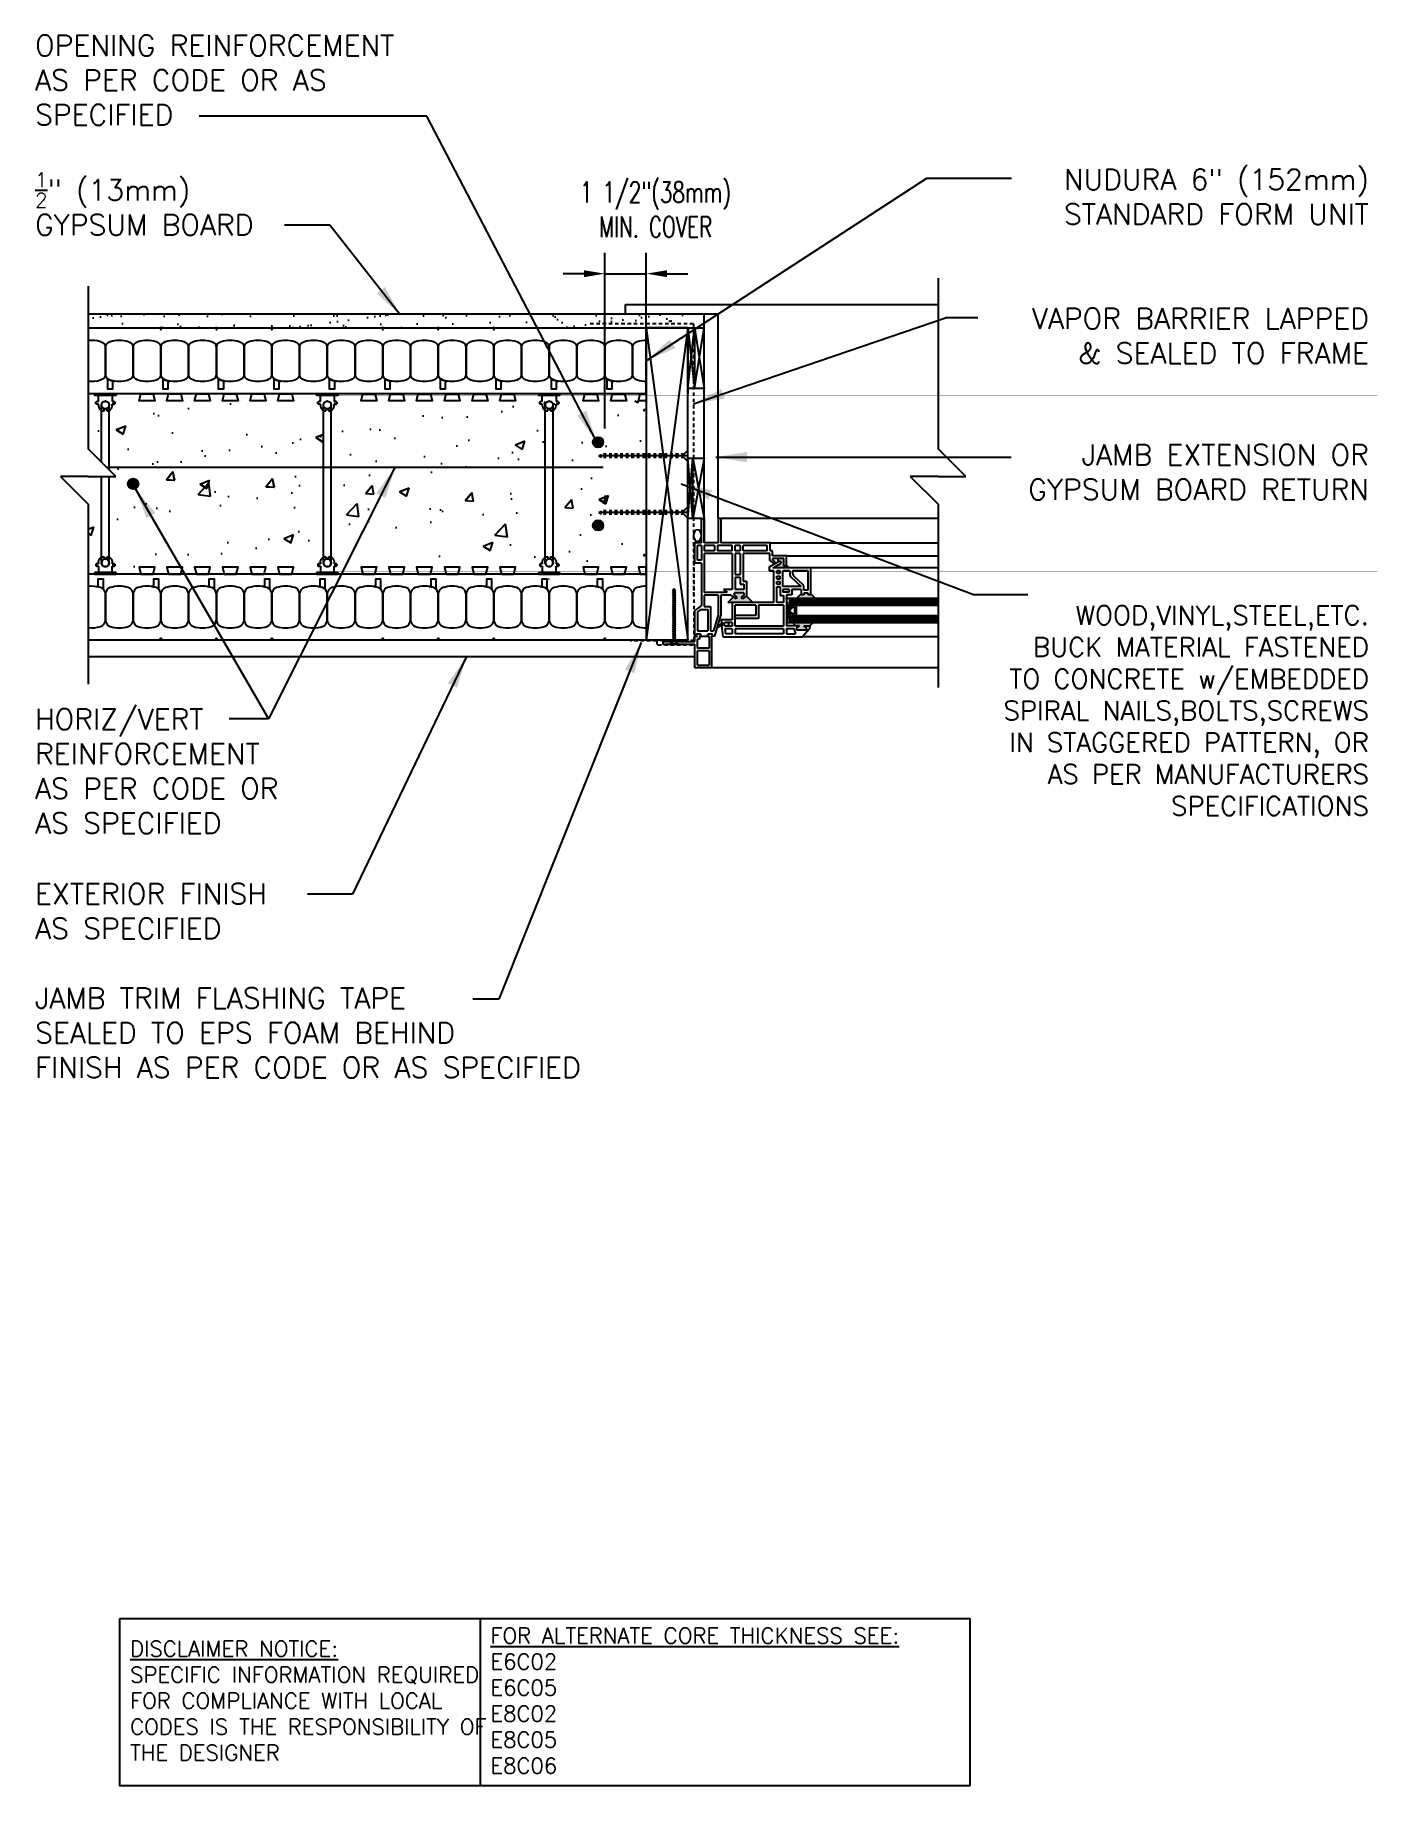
# Model space of a CAD drawing. Header units: inches. Extents: x 47.3 to 95.3, y 146.1 to 209.2.
import ezdxf

# ---------------------------------------------------------------- set-up
doc = ezdxf.new("R2010")
doc.units = ezdxf.units.IN
doc.header["$LTSCALE"] = 0.5
doc.header["$MEASUREMENT"] = 0
doc.linetypes.add('DASHED2', pattern=[0.375, 0.25, -0.125])
doc.linetypes.add('HIDDEN2', pattern=[0.1875, 0.125, -0.0625])
for name, color, linetype in [('HATCH', 12, 'Continuous'), ('LINE18', 9, 'Continuous'), ('line25', 2, 'Continuous'), ('LINE3', 3, 'Continuous'), ('LINE50', 5, 'Continuous'), ('LINE9', 9, 'Continuous'), ('TEXT', 4, 'Continuous')]:
    doc.layers.add(name, color=color, linetype=linetype)
doc.styles.add('DIM', font='romans.shx', dxfattribs={"width": 0.7})
doc.styles.add('ROMANS', font='romans.shx', dxfattribs={"height": 0.75})
doc.styles.get("Standard").update_dxf_attribs({"font": 'romans.shx', "height": 0.75})
doc.dimstyles.new('ext_12', dxfattribs={"dimscale": 12, "dimtxt": 0.075, "dimasz": 0.09375, "dimexe": 0.09375, "dimexo": 0.0625, "dimgap": 0.0625, "dimtad": 1, "dimdec": 1, "dimzin": 2, "dimdsep": 46, "dimlunit": 4, "dimtxsty": 'DIM', "dimcen": 0.09, "dimdle": 0.09375, "dimclrt": 4, "dimadec": 0, "dimazin": 0, "dimtfac": 1, "dimtdec": 1, "dimtmove": 2, "dimatfit": 3, "dimfxl": 0, "dimfrac": 2, "dimtolj": 1, "dimtzin": 0, "dimarcsym": 0})
doc.dimstyles.new('ext_8', dxfattribs={"dimscale": 8, "dimtxt": 0.09375, "dimasz": 0.09375, "dimexe": 0.09375, "dimexo": 0.0625, "dimgap": 0.0625, "dimtad": 1, "dimdec": 6, "dimzin": 3, "dimdsep": 46, "dimlunit": 4, "dimtxsty": 'DIM', "dimcen": 0.09, "dimdle": 0.09375, "dimclrt": 4, "dimadec": 0, "dimazin": 0, "dimtfac": 1, "dimtdec": 6, "dimtmove": 2, "dimatfit": 3, "dimfxl": 0, "dimfrac": 2, "dimtolj": 1, "dimtzin": 0, "dimarcsym": 0})

msp = doc.modelspace()

# ---------------------------------------------------------------- texts
at = {"layer": 'TEXT'}
for s, insert, char_height, width, attachment_point in [('\\A1;OPENING REINFORCEMENT AS PER CODE OR AS SPECIFIED', (47.2867654, 207.5704358), 0.75, 14.394399541, 4), ('\\A1;{\\H0.7x;\\S1/2;}" (13mm) GYPSUM BOARD\\P ', (47.2867654, 202.4813795), 0.75, 10.661835817, 4), ('\\A1; NUDURA 6" (152mm) STANDARD FORM UNIT', (95.3688072, 203.365039), 0.75, 14.394399541, 6), ('\\A1;VAPOR BARRIER LAPPED & SEALED TO FRAME', (95.3688072, 198.3503986), 0.75, 14.394399541, 6), ('\\A1;JAMB EXTENSION OR GYPSUM BOARD RETURN ', (95.3688072, 193.4375525), 0.75, 14.394399541, 6), ('{\\H0.9167x;WOOD,VINYL,STEEL,ETC. BUCK MATERIAL FASTENED TO CONCRETE w/EMBEDDED SPIRAL NAILS,BOLTS,SCREWS IN STAGGERED PATTERN, OR AS PER MANUFACTURERS SPECIFICATIONS}', (95.3688072, 184.8416507), 0.75, 14.394399541, 6), ('{\\L\\P\\PFOR ALTERNATE CORE THICKNESS SEE:\\P}E6C02\\PE6C05\\PE8C02\\PE8C05\\PE8C06', (63.7034018, 150.0876323), 0.5625, 23.332952103, 4), ('{\\LDISCLAIMER NOTICE:}\\PSPECIFIC INFORMATION REQUIRED FOR COMPLIANCE WITH LOCAL CODES IS THE RESPONSIBILITY OF THE DESIGNER', (50.7114343, 149.1476025), 0.5625, 14.00235015, 4)]:
    msp.add_mtext(s, dxfattribs=dict(at, insert=insert, char_height=char_height, width=width, attachment_point=attachment_point))
at = {"layer": 'TEXT', "char_height": 0.75, "width": 25.899379931, "attachment_point": 4, "style": 'ROMANS'}
for s, insert in [('HORIZ/VERT \\PREINFORCEMENT \\PAS PER CODE OR \\PAS SPECIFIED', (47.2867654, 182.6584401)), ('EXTERIOR FINISH \\PAS SPECIFIED', (47.2867654, 177.611998)), ('JAMB TRIM FLASHING TAPE \\PSEALED TO EPS FOAM BEHIND \\PFINISH AS PER CODE OR AS SPECIFIED', (47.2867654, 173.2282964))]:
    msp.add_mtext(s, dxfattribs=dict(at, insert=insert))

# ---------------------------------------------------------------- blocks, each defined once
blk = doc.blocks.new('*D3')
at = {"layer": 'Defpoints', "color": 0}
for p in [(69.323, 200.592), (69.323, 195.763), (67.823, 194.516)]:
    blk.add_point(p, dxfattribs=at)
at = {"layer": 'TEXT', "color": 0, "lineweight": -2}
for p, q in [((67.823, 195.016), (67.823, 201.342)), ((69.323, 196.263), (69.323, 201.342)), ((67.073, 200.592), (66.323, 200.592)), ((67.823, 200.592), (69.323, 200.592)), ((70.073, 200.592), (70.823, 200.592))]:
    blk.add_line(p, q, dxfattribs=at)
at = {"layer": 'TEXT', "color": 0}
for points in [[(67.073, 200.717), (67.073, 200.467), (67.823, 200.592)], [(70.073, 200.717), (70.073, 200.467), (69.323, 200.592)]]:
    blk.add_solid(points, dxfattribs=at)
at = {"layer": 'TEXT', "color": 4, "insert": (69.656, 202.903), "char_height": 0.75, "attachment_point": 5, "style": 'DIM'}
blk.add_mtext('\\A1;1 1/2"(38mm)\\PMIN. COVER', dxfattribs=at)
blk = doc.blocks.new('WEB_6_CENTRE_TOP')
for p, q in [((5.688, 0.141), (0, 0.141)), ((5.688, -0.141), (0, -0.141))]:
    blk.add_line(p, q)
for centre in [(0, 0), (5.688, 0)]:
    blk.add_circle(centre, 0.141)
blk = doc.blocks.new('Connector')
blk.add_point((0.271, 0))
at = {"layer": 'LINE9'}
for p, q in [((0, 0.375), (0, -0.375)), ((0.062, -0.375), (0.062, 0.375)), ((0.281, 0.25), (0.062, 0.25))]:
    blk.add_line(p, q, dxfattribs=at)
for points, weights in [([(0.007, 0.375), (0.004, 0.375), (0, 0.375)], [1, 0.972587069138, 0.950305488115]), ([(0.327, 0.343), (0.308, 0.343), (0.281, 0.317), (0.281, 0.297)], [1, 0.85355339, 0.85355339, 1]), ([(0.328, 0.343), (0.327, 0.343), (0.327, 0.343)], [1, 0.70710678, 1]), ([(0.375, 0.297), (0.375, 0.317), (0.348, 0.343), (0.329, 0.343)], [1, 0.85355339, 0.85355339, 1]), ([(0.406, 0.25), (0.546, 0.25), (0.619, 0.131)], [0.958404415409, 0.794674173519, 0.864651571113]), ([(0.619, 0.052), (0.612, 0.049), (0.604, 0.049)], [0.83615024178, 0.892081430621, 1]), ([(0, -0.375), (0.004, -0.375), (0.007, -0.375)], [0.950305488115, 0.972587069138, 1]), ([(0.281, -0.297), (0.281, -0.317), (0.308, -0.343), (0.327, -0.343)], [1, 0.85355339, 0.85355339, 1]), ([(0.327, -0.343), (0.281, -0.343), (0.281, -0.297)], [1, 0.70710678, 1]), ([(0.329, -0.343), (0.348, -0.343), (0.375, -0.317), (0.375, -0.297)], [1, 0.85355339, 0.85355339, 1]), ([(0.375, -0.297), (0.375, -0.343), (0.329, -0.343)], [1, 0.70710678, 1]), ([(0.619, -0.131), (0.546, -0.25), (0.406, -0.25)], [0.864651574428, 0.794674169686, 0.958404415195]), ([(0.604, -0.049), (0.612, -0.049), (0.619, -0.052)], [1, 0.89208144177, 0.836150253337])]:
    blk.add_rational_spline(points, weights, degree=2, dxfattribs=at)
for points, degree in [([(0, 0.375), (0.002, 0.375), (0.005, 0.375), (0.007, 0.375)], 3), ([(0.007, 0.375), (0.021, 0.375), (0.051, 0.375), (0.062, 0.375), (0.062, 0.375)], 3), ([(0.281, 0.25), (0.281, 0.297)], 1), ([(0.327, 0.343), (0.327, 0.343), (0.328, 0.343), (0.328, 0.343)], 3), ([(0.328, 0.343), (0.329, 0.343), (0.329, 0.343), (0.329, 0.343)], 3), ([(0.375, 0.25), (0.375, 0.297)], 1), ([(0.406, 0.25), (0.375, 0.25)], 1), ([(0.406, 0.25), (0.406, 0.25)], 1), ([(0.406, 0.25), (0.406, 0.25)], 1), ([(0.406, 0.25), (0.406, 0.25)], 1), ([(0.406, 0.25), (0.406, 0.25)], 1), ([(0.406, 0.25), (0.406, 0.25)], 1), ([(0.406, 0.25), (0.406, 0.25)], 1), ([(0.406, 0.25), (0.406, 0.25)], 1), ([(0.406, 0.25), (0.406, 0.25)], 1), ([(0.406, 0.25), (0.406, 0.25)], 1), ([(0.406, 0.25), (0.406, 0.25)], 1), ([(0.406, 0.25), (0.406, 0.25)], 1), ([(0.406, 0.25), (0.406, 0.25)], 1), ([(0.406, 0.25), (0.406, 0.25)], 1), ([(0.406, 0.25), (0.406, 0.25)], 1), ([(0.406, 0.25), (0.406, 0.25)], 1), ([(0.406, 0.25), (0.406, 0.25)], 1), ([(0.406, 0.25), (0.406, 0.25)], 1), ([(0.406, 0.25), (0.406, 0.25)], 1), ([(0.406, 0.25), (0.406, 0.25)], 1), ([(0.406, 0.25), (0.406, 0.25)], 1), ([(0.406, 0.25), (0.406, 0.25)], 1), ([(0.406, 0.25), (0.406, 0.25)], 1), ([(0.406, 0.25), (0.406, 0.25)], 1), ([(0.406, 0.25), (0.406, 0.25)], 1), ([(0.604, 0.049), (0.532, 0.049)], 1), ([(0.532, 0.049), (0.532, 0.049)], 1), ([(0.532, 0.049), (0.532, 0.049)], 1), ([(0.532, 0.049), (0.532, 0.049)], 1), ([(0.532, 0.049), (0.532, 0.049)], 1), ([(0.532, 0.049), (0.532, 0.049)], 1), ([(0.532, 0.049), (0.532, 0.049)], 1), ([(0.532, 0.049), (0.532, 0.049)], 1), ([(0.532, 0.049), (0.532, 0.049)], 1), ([(0.532, 0.049), (0.532, 0.049)], 1), ([(0.532, 0.049), (0.532, 0.049)], 1), ([(0.604, 0.049), (0.609, 0.049), (0.614, 0.05), (0.619, 0.052)], 3), ([(0.604, 0.049), (0.604, 0.049)], 1), ([(0.604, 0.049), (0.604, 0.049)], 1), ([(0.604, 0.049), (0.604, 0.049)], 1), ([(0.604, 0.049), (0.604, 0.049)], 1), ([(0.619, 0.131), (0.619, 0.052)], 1), ([(0.619, 0.131), (0.619, 0.131)], 1), ([(0.619, 0.131), (0.619, 0.131)], 1), ([(0.619, 0.131), (0.619, 0.131)], 1), ([(0.619, 0.131), (0.619, 0.131)], 1), ([(0.007, -0.375), (0.005, -0.375), (0.002, -0.375), (0, -0.375)], 3), ([(0.062, -0.375), (0.062, -0.375), (0.051, -0.375), (0.021, -0.375), (0.007, -0.375)], 3), ([(0.062, -0.25), (0.281, -0.25)], 1), ([(0.281, -0.297), (0.281, -0.25)], 1), ([(0.281, -0.25), (0.281, -0.297)], 1), ([(0.328, -0.343), (0.328, -0.343), (0.327, -0.343), (0.327, -0.343)], 3), ([(0.329, -0.343), (0.329, -0.343), (0.329, -0.343), (0.328, -0.343)], 3), ([(0.375, -0.25), (0.375, -0.297)], 1), ([(0.375, -0.297), (0.375, -0.25)], 1), ([(0.406, -0.25), (0.375, -0.25)], 1), ([(0.406, -0.25), (0.406, -0.25)], 1), ([(0.406, -0.25), (0.406, -0.25)], 1), ([(0.406, -0.25), (0.406, -0.25)], 1), ([(0.406, -0.25), (0.406, -0.25)], 1), ([(0.406, -0.25), (0.406, -0.25)], 1), ([(0.406, -0.25), (0.406, -0.25)], 1), ([(0.406, -0.25), (0.406, -0.25)], 1), ([(0.406, -0.25), (0.406, -0.25)], 1), ([(0.406, -0.25), (0.406, -0.25)], 1), ([(0.406, -0.25), (0.406, -0.25)], 1), ([(0.406, -0.25), (0.406, -0.25)], 1), ([(0.532, -0.049), (0.604, -0.049)], 1), ([(0.604, -0.049), (0.58, -0.049), (0.556, -0.049), (0.532, -0.049)], 3), ([(0.532, -0.049), (0.532, -0.049)], 1), ([(0.532, -0.049), (0.532, -0.049)], 1), ([(0.532, -0.049), (0.532, -0.049)], 1), ([(0.532, -0.049), (0.532, -0.049)], 1), ([(0.619, -0.052), (0.614, -0.05), (0.609, -0.049), (0.604, -0.049)], 3), ([(0.604, -0.049), (0.604, -0.049)], 1), ([(0.604, -0.049), (0.604, -0.049)], 1), ([(0.604, -0.049), (0.604, -0.049)], 1), ([(0.604, -0.049), (0.604, -0.049)], 1), ([(0.604, -0.049), (0.604, -0.049)], 1), ([(0.604, -0.049), (0.604, -0.049)], 1), ([(0.604, -0.049), (0.604, -0.049)], 1), ([(0.604, -0.049), (0.604, -0.049)], 1), ([(0.619, -0.052), (0.619, -0.131)], 1), ([(0.619, -0.131), (0.619, -0.131)], 1), ([(0.619, -0.131), (0.619, -0.131)], 1), ([(0.619, -0.131), (0.619, -0.131)], 1), ([(0.619, -0.131), (0.619, -0.131)], 1)]:
    blk.add_open_spline(points, degree=degree, dxfattribs=at)
for points, weights, knots in [([(0.062, 0.375), (0.062, 0.375), (0.046, 0.375), (0.03, 0.375), (0.007, 0.375)], [0.868718858569, 0.861102746415, 1, 0.861102734288, 0.868718859898], [0, 0, 0, 0.5, 0.5, 1, 1, 1]), ([(0.532, 0.049), (0.472, 0.203), (0.333, 0.113), (0.157, 0), (0.333, -0.113), (0.472, -0.203), (0.532, -0.049)], [0.899508922286, 0.599718215298, 1, 0.54226024, 1, 0.599718224335, 0.899508908749], [0, 0, 0, 0.318112, 0.318112, 0.681888, 0.681888, 1, 1, 1]), ([(0.007, -0.375), (0.03, -0.375), (0.046, -0.375), (0.062, -0.375), (0.062, -0.375)], [0.868718859319, 0.861102739573, 1, 0.861102742958, 0.868718858948], [0, 0, 0, 0.5, 0.5, 1, 1, 1])]:
    blk.add_rational_spline(points, weights, degree=2, knots=knots, dxfattribs=at)

# ---------------------------------------------------------------- dimensions: what is measured, and where the dimension line sits
at = {"layer": 'TEXT'}
dim = msp.add_linear_dim(base=(69.3227761, 200.591585), p1=(67.8227761, 194.516024), p2=(69.3227761, 195.7634859), text='<>(38mm)\\PMIN. COVER', dimstyle='ext_8', dxfattribs=at)
dim.commit()
dim.dimension.update_dxf_attribs({"geometry": '*D3', "text_midpoint": (69.6558689, 202.9031545), "dimtype": 160})

# ---------------------------------------------------------------- hatches: boundary and pattern name
at = {"layer": 'HATCH'}
h = msp.add_hatch(dxfattribs=at)
h.set_pattern_fill('AR-SAND', color=256, scale=0.5, style=0)
h.set_pattern_definition([(37.5, (15.678, 40.5089), (-0.0314967, 0.963412), [0, -0.76, 0, -0.85, 0, -0.8125]), (7.5, (15.678, 40.5089), (0.884888, 1.411073), [0, -0.41, 0, -0.685, 0, -0.2625]), (327.5, (15.063, 40.5089), (1.557071, 0.0028295), [0, -0.25, 0, -0.9, 0, -1.175]), (317.5, (15.063, 40.5089), (1.503063, 0.438838), [0, -0.125, 0, -0.59, 0, -0.675])])
h.paths.add_polyline_path([(70.7110623, 199.141024), (56.4151831, 199.141024), (56.4151831, 198.641024), (69.8253142, 198.641024), (70.7110623, 198.641024)])
h.paths.add_polyline_path([(56.4151831, 199.141024), (49.2003142, 199.141024), (49.2003142, 198.641024), (56.4151831, 198.641024)])
h = msp.add_hatch(dxfattribs=at)
h.set_pattern_fill('AR-CONC', color=256, scale=0.5, angle=1, style=0)
h.set_pattern_definition([(51, (15.678, 40.509), (3.59123, -0.251123), [0.375, -4.125]), (356, (15.678, 40.509), (-0.75929, 3.74828), [0.3, -3.3]), (101.4514, (15.9772, 40.488), (2.831944, 3.497155), [0.3187, -3.50571]), (47.1842, (15.6605, 41.5087), (5.34984, -0.73434), [0.5625, -6.1875]), (97.6356, (16.1063, 41.4475), (4.5876, 4.9514), [0.47805, -5.25856]), (352.1842, (15.6605, 41.5087), (4.5876, 4.95141), [0.45, -4.95]), (22, (16.1648, 41.2675), (3.019214, -1.9607), [0.375, -4.125]), (327, (16.1648, 41.2675), (1.15311, 3.64643), [0.3, -3.3]), (72.4514, (16.4164, 41.104), (4.17233, 1.68573), [0.3187, -3.50571]), (38.5, (15.678, 40.5089), (0.031741, 1.665277), [0, -3.26, 0, -3.35, 0, -3.3125]), (8.5, (15.678, 40.5089), (1.28073, 1.994714), [0, -1.91, 0, -3.185, 0, -1.2625]), (328.5, (14.5631, 40.4894), (2.670674, -0.066175), [0, -1.25, 0, -3.9, 0, -5.175]), (318.5, (14.0632, 40.4807), (2.90675, 0.55134), [0, -1.625, 0, -2.59, 0, -3.675])])
edge = h.paths.add_edge_path(flags=16)
edge.add_arc((68.3253142, 191.516024), 0.375, 0, 360)
edge = h.paths.add_edge_path(flags=16)
edge.add_arc((68.3253142, 194.516024), 0.375, 0, 360)
h.paths.add_polyline_path([(57.9661912, 192.4327597), (57.9661912, 190.016024), (65.6849412, 190.016024), (65.6849412, 192.4327597)])
edge = h.paths.add_edge_path()
edge.add_line((57.9661912, 193.5992884), (57.9661912, 192.4327597))
edge.add_line((57.9661912, 192.4327597), (65.6849412, 192.4327597))
edge.add_line((65.6849412, 192.4327597), (65.6849412, 192.6683897))
edge.add_arc((65.8255662, 193.016024), 0.375, 180, 247.975687163, ccw=False)
edge.add_arc((65.8255662, 193.016024), 0.375, 112.024312837, 180, ccw=False)
edge.add_line((65.6849412, 193.3636583), (65.6849412, 193.5992884))
edge.add_line((65.6849412, 193.5992884), (57.9661912, 193.5992884))
h.paths.add_polyline_path([(65.6849412, 193.5992884), (65.6849412, 196.016024), (57.9661912, 196.016024), (57.9661912, 193.5992884)])
h.paths.add_polyline_path([(57.6849412, 193.5992884), (57.6849412, 196.016024), (49.9661912, 196.016024), (49.9661912, 193.5992884)])
edge = h.paths.add_edge_path()
edge.add_line((57.6849412, 192.4327597), (57.6849412, 193.5992884))
edge.add_line((57.6849412, 193.5992884), (49.9661912, 193.5992884))
edge.add_line((49.9661912, 193.5992884), (49.9661912, 193.3636583))
edge.add_arc((49.8255662, 193.016024), 0.375, 0, 67.975687163, ccw=False)
edge.add_arc((49.8255662, 193.016024), 0.375, -67.975687163, 0, ccw=False)
edge.add_line((49.9661912, 192.6683897), (49.9661912, 192.4327597))
edge.add_line((49.9661912, 192.4327597), (57.6849412, 192.4327597))
h.paths.add_polyline_path([(57.6849412, 190.016024), (57.6849412, 192.4327597), (49.9661912, 192.4327597), (49.9661912, 190.016024)])
h.paths.add_polyline_path([(49.6849412, 192.4327597), (49.2003142, 192.4327597), (49.2003142, 190.016024), (49.6849412, 190.016024)])
h.paths.add_polyline_path([(49.6849412, 196.016024), (49.2003142, 196.016024), (49.2003142, 193.5992884), (49.6849412, 193.5992884)])
edge = h.paths.add_edge_path()
edge.add_line((69.8253142, 190.2634859), (69.2707406, 190.2634859))
edge.add_line((69.2707406, 190.2634859), (69.2707406, 190.9210239))
edge.add_line((69.2707406, 190.9210239), (69.1115705, 190.9210183))
edge.add_line((69.1115705, 190.9210183), (68.8877, 191.0022365))
edge.add_line((68.8877, 191.0022365), (69.1121104, 191.0834546))
edge.add_line((69.1121104, 191.0834546), (69.2707406, 191.0834601))
edge.add_line((69.2707406, 191.0834601), (69.2707406, 194.8027538))
edge.add_line((69.2707406, 194.8027538), (69.1115705, 194.8027483))
edge.add_line((69.1115705, 194.8027483), (68.8877, 194.8839664))
edge.add_line((68.8877, 194.8839664), (69.1121104, 194.9651845))
edge.add_line((69.1121104, 194.9651845), (69.2707406, 194.9651901))
edge.add_line((69.2707406, 194.9651901), (69.2707406, 195.7634859))
edge.add_line((69.2707406, 195.7634859), (69.3227761, 196.0134859))
edge.add_line((69.3227761, 196.0134859), (65.9661912, 196.016024))
edge.add_line((65.9661912, 196.016024), (65.9661912, 193.3636583))
edge.add_arc((65.8255662, 193.016024), 0.375, -67.975687163, 67.975687163, ccw=False)
edge.add_line((65.9661912, 192.6683897), (65.9661912, 190.016024))
edge.add_line((65.9661912, 190.016024), (69.8253142, 190.016024))
edge.add_line((69.8253142, 190.016024), (69.8253142, 190.2634859))
at = {"layer": 'LINE3'}
for points in [[(67.7707406, 194.516024, 1), (67.3957406, 194.516024, 1)], [(51.0130662, 193.016024, 1), (50.6380662, 193.016024, 1)], [(67.7707406, 191.516024, 1), (67.3957406, 191.516024, 1)]]:
    msp.add_hatch(color=256, dxfattribs=at).paths.add_polyline_path(points)
at = {"layer": 'LINE9'}
h = msp.add_hatch(color=0, dxfattribs=at)
h.paths.add_polyline_path([(75.08181, 187.7452195, 0.5043242544), (75.0834626, 187.8293488), (74.9951728, 187.8983355), (75.2189236, 187.8983355), (75.336417, 188.0158289), (74.586041, 188.0158289), (74.7035344, 187.8983355), (74.8389228, 187.8983355), (74.7500525, 187.8288952, 0.4999166542), (74.7522856, 187.7452195)])
h.paths.add_polyline_path([(75.4107504, 188.8908289), (75.2556459, 189.0459333), (75.2556459, 189.0158289), (75.1556459, 189.0158289), (75.1556459, 189.0783289), (74.9993959, 189.0783289), (74.9993959, 189.0158289), (74.8993959, 189.0158289), (74.8993959, 189.0459333), (74.7442915, 188.8908289)])
h.paths.add_polyline_path([(74.4762709, 189.9845789), (74.3806459, 190.0802039), (74.3806459, 190.0470789), (74.2806459, 190.0470789), (74.2806459, 190.1095789), (74.2806459, 190.3220789), (74.0714961, 190.3220789), (74.0714961, 190.2078114), (74.1310045, 190.2424686), (74.1813309, 190.1560553), (74.0341134, 190.0703171), (73.9483752, 189.9845789)])
h.paths.add_polyline_path([(73.1599287, 188.7408289), (72.9274142, 188.9733434), (72.7898162, 188.8658289), (72.7456713, 188.9313355), (72.8345416, 189.0007758, 0.4999166542), (72.8323085, 189.0844516), (72.5027841, 189.0844516, 0.5043242544), (72.5011315, 189.0003222), (72.5894213, 188.9313355), (72.5452764, 188.8658289), (72.4572821, 188.9345847), (72.2635262, 188.7408289), (72.4214611, 188.7408289)])
h.paths.add_polyline_path([(72.2866076, 187.8908289), (72.2866076, 188.0158289), (72.1517541, 188.0158289), (72.1517541, 187.9845789), (72.0308393, 187.9845789, 0.0777667154), (71.8909884, 187.8756034), (71.8771323, 187.8290445, -0.0313551349), (72.0374083, 187.9220789), (72.1517541, 187.9220789), (72.1517541, 187.8908289)])

# ---------------------------------------------------------------- linework, layer by layer
at = {"layer": 'HATCH', "color": 6, "linetype": 'DASHED2'}
for p, q in [((71.0217318, 198.786299), (67.2563976, 198.786299)), ((71.0217318, 198.786299), (71.0217318, 188.8908406)), ((71.0484105, 187.3740864), (71.0484105, 190.8908406)), ((69.687416, 187.3544158), (68.739725, 187.3544158)), ((71.0484105, 187.3740864), (68.7530702, 187.3740864)), ((69.718666, 187.2411141), (69.718666, 187.3231658)), ((69.749916, 187.2098641), (71.0625786, 187.2098641)), ((71.0625786, 187.2098641), (71.0625786, 186.9598641))]:
    msp.add_line(p, q, dxfattribs=at)
at = {"layer": 'HATCH'}
for p, q in [((69.3227761, 198.6384859), (70.8227761, 187.3884859)), ((70.8227761, 198.6384859), (69.3227761, 187.3884859)), ((70.8227761, 198.6384859), (71.0537649, 196.4509859)), ((70.8227761, 196.4509859), (71.0537649, 198.6384859)), ((71.0537649, 198.6384859), (71.4097538, 196.4509859)), ((71.0537649, 196.4509859), (71.4097538, 198.6384859)), ((52.8142288, 195.7334599), (52.8142288, 195.7334599)), ((54.3250506, 195.8923327), (54.3250506, 195.8923327)), ((54.7032491, 196.0157759), (54.7032491, 196.0157759)), ((64.1823143, 196.0120146), (64.1823143, 196.0120146)), ((64.5241644, 195.8049297), (64.5241644, 195.8049297)), ((65.6268593, 195.9090737), (65.6849412, 195.9807989)), ((65.6268593, 195.9090737), (65.6849412, 195.9050122)), ((65.9978556, 195.9004584), (65.9978556, 195.9004584)), ((49.2154927, 195.1080647), (49.2154927, 195.1080647)), ((50.2124856, 194.967486), (50.5601796, 195.1079634)), ((50.4642067, 194.8040672), (50.5602997, 195.1079363)), ((51.5655962, 195.5468506), (51.5655962, 195.5468506)), ((51.7350543, 195.4721856), (51.7350543, 195.4721856)), ((61.275563, 195.460676), (61.275563, 195.460676)), ((61.9635159, 195.4081268), (61.9635159, 195.4081268)), ((62.8602028, 195.431533), (62.8602028, 195.431533)), ((64.1088353, 195.6181424), (64.1088353, 195.6181424)), ((49.5733249, 194.9217628), (49.5733249, 194.9217628)), ((50.2124857, 194.9674859), (50.4640868, 194.8040942)), ((52.2439987, 194.855588), (52.2439987, 194.855588)), ((54.9146726, 194.7894133), (54.9146726, 194.7894133)), ((56.5725344, 194.4918347), (56.5725344, 194.4918347)), ((56.853958, 194.6238588), (56.853958, 194.6238588)), ((57.404027, 194.6925151), (57.6849412, 194.8060118)), ((57.4040271, 194.6925151), (57.6556282, 194.5291234)), ((57.5853464, 194.7232385), (57.5853464, 194.7232385)), ((57.6557478, 194.5290907), (57.6849412, 194.6214072)), ((58.3688116, 194.9093373), (58.3688116, 194.9093373)), ((59.3735196, 194.9879796), (59.3735196, 194.9879796)), ((59.7101872, 194.9607601), (59.7101872, 194.9607601)), ((60.2560203, 194.6570638), (60.2560203, 194.6570638)), ((62.9266941, 194.590889), (62.9266941, 194.590889)), ((64.5955684, 194.4175443), (64.9432624, 194.5580217)), ((64.5955685, 194.4175442), (64.8471696, 194.2541525)), ((64.8472889, 194.2541142), (64.943382, 194.5579833)), ((65.3993674, 194.9352571), (65.3993674, 194.9352571)), ((65.597368, 194.5247142), (65.597368, 194.5247142)), ((67.011985, 194.5037737), (67.011985, 194.5037737)), ((50.6391251, 194.2686396), (50.6391251, 194.2686396)), ((51.7033132, 193.8069087), (51.7033132, 193.8069087)), ((52.5553089, 193.8066599), (52.5553089, 193.8066599)), ((53.3097989, 194.2024648), (53.3097989, 194.2024648)), ((53.4225189, 194.0210617), (53.4225189, 194.0210617)), ((54.2933095, 194.2270559), (54.2933095, 194.2270559)), ((55.4620602, 194.3579986), (55.4620602, 194.3579986)), ((55.9804728, 194.13629), (55.9804728, 194.13629)), ((58.6511466, 194.0701153), (58.6511466, 194.0701153)), ((59.5858646, 193.8325797), (59.5858646, 193.8325797)), ((61.3218205, 194.0039405), (61.3218205, 194.0039405)), ((62.492616, 194.3839184), (62.492616, 194.3839184)), ((63.9924943, 193.9377658), (63.9924943, 193.9377658)), ((64.4924234, 194.1396528), (64.4924234, 194.1396528)), ((64.7171254, 193.9057442), (64.7171254, 193.9057442)), ((66.2744143, 194.3765172), (66.2744143, 194.3765172)), ((66.6631682, 193.871591), (66.6631682, 193.871591)), ((70.8227761, 194.0270308), (67.6162225, 194.0270308)), ((71.0037649, 191.7658406), (70.8227761, 193.9458127)), ((70.8227761, 191.7658406), (71.0037649, 193.9458127)), ((71.0037649, 193.9458127), (71.4097538, 191.7658406)), ((71.4097538, 193.9458127), (71.0037649, 191.7658406)), ((50.2848661, 193.5521364), (50.2848661, 193.5521364)), ((51.5334986, 193.7387457), (51.5334986, 193.7387457)), ((52.0212258, 193.1652868), (52.2572209, 193.4567165)), ((52.0212258, 193.1652868), (52.320495, 193.1443598)), ((52.3206137, 193.1443308), (52.2573399, 193.4566875)), ((55.6124563, 192.9141635), (55.8484515, 193.2055932)), ((55.9118441, 192.8932046), (55.8485702, 193.2055614)), ((56.6791133, 193.281241), (56.6791133, 193.281241)), ((59.3417786, 193.3227028), (59.3417786, 193.3227028)), ((61.5794726, 193.4368188), (61.5794726, 193.4368188)), ((61.9317749, 193.7428499), (61.9317749, 193.7428499)), ((62.8281051, 193.6234282), (62.8281051, 193.6234282)), ((67.3391627, 193.2190711), (67.3391627, 193.2190711)), ((53.165953, 192.6320088), (53.5482526, 193.0446265)), ((53.165953, 192.6320088), (53.6117727, 192.5708139)), ((53.2316997, 193.0067854), (53.5793936, 193.1472629)), ((53.2316997, 193.0067854), (53.4833009, 192.8433937)), ((53.4834192, 192.8433643), (53.5795122, 193.1472334)), ((53.6118926, 192.5707702), (53.5483728, 193.0445828)), ((53.7723619, 192.7299023), (53.7723619, 192.7299023)), ((54.2615685, 192.561779), (54.2615685, 192.561779)), ((55.6124564, 192.9141635), (55.9117256, 192.8932365)), ((56.5404368, 192.6837299), (56.5404368, 192.6837299)), ((56.822217, 192.9585819), (56.822217, 192.9585819)), ((58.4294571, 192.9660459), (58.4294571, 192.9660459)), ((59.2036869, 192.6630401), (59.4396821, 192.9544699)), ((59.203687, 192.6630401), (59.5029562, 192.6421132)), ((59.5030744, 192.6420785), (59.4398006, 192.9544352)), ((60.4232411, 192.7318146), (60.770935, 192.8722921)), ((60.4232411, 192.7318145), (60.6748423, 192.5684228)), ((60.6749603, 192.5683878), (60.7710533, 192.8722569)), ((62.8117957, 192.4327597), (63.0309126, 192.7033466)), ((63.0858359, 192.4327597), (63.031031, 192.7033091)), ((64.4324113, 192.6677324), (64.4324113, 192.6677324)), ((66.9802439, 192.8384968), (66.9802439, 192.8384968)), ((67.6147825, 192.4568437), (67.9624764, 192.5973212)), ((67.7737748, 192.2934113), (67.8698678, 192.5972804)), ((67.8350433, 192.5684124), (67.8350433, 192.5684124)), ((50.8656105, 192.1785636), (50.8656105, 192.1785636)), ((51.2937479, 192.2970699), (51.2937479, 192.2970699)), ((51.6715722, 192.1416318), (51.6715722, 192.1416318)), ((52.1417887, 192.0263475), (52.1417887, 192.0263475)), ((53.9644217, 192.2308952), (53.9644217, 192.2308952)), ((55.2918042, 192.4971205), (55.2918042, 192.4971205)), ((56.6350956, 192.1647204), (56.6350956, 192.1647204)), ((58.5157891, 191.8976694), (58.8980886, 192.3102871)), ((58.5157891, 191.8976694), (58.9616087, 191.8364745)), ((58.9617279, 191.8364274), (58.8982081, 192.3102401)), ((59.3057694, 192.0985456), (59.3057694, 192.0985456)), ((61.52566, 192.1163938), (61.52566, 192.1163938)), ((61.9000339, 192.0775731), (61.9000339, 192.0775731)), ((61.9764433, 192.0323709), (61.9764433, 192.0323709)), ((62.7949175, 192.4119168), (62.8117957, 192.4327597)), ((62.7949176, 192.4119168), (63.0941868, 192.3909899)), ((63.0943048, 192.3909524), (63.0858359, 192.4327597)), ((63.4363952, 191.91103), (63.4363952, 191.91103)), ((64.4606824, 192.474376), (64.4606824, 192.474376)), ((64.6471171, 191.9661961), (64.6471171, 191.9661961)), ((66.3861481, 192.1607935), (66.6221432, 192.4522233)), ((66.3861481, 192.1607935), (66.6854174, 192.1398666)), ((66.5864107, 192.381803), (66.5864107, 192.381803)), ((66.6855351, 192.1398263), (66.6222613, 192.452183)), ((67.317791, 191.9000214), (67.317791, 191.9000214)), ((67.6147825, 192.4568437), (67.8663837, 192.293452)), ((70.8227761, 191.9864685), (67.6162225, 191.9864685)), ((49.2003142, 191.378), (49.4070663, 191.4615332)), ((49.3110906, 191.1576379), (49.4071836, 191.461507)), ((50.2527684, 191.7440316), (50.2527684, 191.7440316)), ((56.790476, 191.293305), (56.790476, 191.293305)), ((58.6189086, 191.5650551), (58.6189086, 191.5650551)), ((59.3100376, 191.6574259), (59.3100376, 191.6574259)), ((60.2987424, 191.4421047), (60.2987424, 191.4421047)), ((61.5473749, 191.628714), (61.5473749, 191.628714)), ((63.8656251, 191.16333), (64.2479247, 191.5759477)), ((64.3115633, 191.1020847), (64.2480435, 191.5758973)), ((49.2003142, 191.229527), (49.3109735, 191.157664)), ((54.2298275, 190.8965022), (54.2298275, 190.8965022)), ((55.2597066, 190.6890157), (55.2597066, 190.6890157)), ((55.7121572, 191.0137164), (55.7121572, 191.0137164)), ((56.2509137, 191.0460849), (56.5986077, 191.1865624)), ((56.2509138, 191.0460849), (56.5025149, 190.8826932)), ((56.5026317, 190.8826614), (56.5987247, 191.1865305)), ((57.1487269, 190.9713317), (57.1487269, 190.9713317)), ((63.4424551, 190.7711141), (63.7901491, 190.9115915)), ((63.4424552, 190.771114), (63.6940563, 190.6077223)), ((63.6941728, 190.6076849), (63.7902658, 190.911554)), ((63.8656251, 191.16333), (64.3114448, 191.1021351)), ((64.4289413, 190.8090991), (64.4289413, 190.8090991)), ((66.9485029, 191.17322), (66.9485029, 191.17322)), ((50.8610585, 190.0316333), (50.8610585, 190.0316333)), ((51.6398312, 190.476355), (51.6398312, 190.476355)), ((52.8054058, 190.4623777), (52.8054058, 190.4623777)), ((54.011074, 190.5024063), (54.011074, 190.5024063)), ((61.8682929, 190.4122962), (61.8682929, 190.4122962)), ((65.3056806, 190.3870888), (65.3056806, 190.3870888)), ((66.5543131, 190.5736982), (66.5543131, 190.5736982)), ((67.1848236, 190.2326038), (67.1848236, 190.2326038)), ((74.4964611, 188.8658289), (79.8396019, 188.8658289)), ((74.4964611, 188.8408289), (79.8396019, 188.8408289)), ((74.4964611, 188.8158289), (79.8396019, 188.8158289)), ((74.4964611, 188.7908289), (79.8396019, 188.7908289)), ((74.4964611, 188.7658289), (79.8396019, 188.7658289)), ((74.4964611, 188.7408289), (79.8396019, 188.7408289)), ((74.4964611, 188.7158289), (79.8396019, 188.7158289)), ((74.4964611, 188.6908289), (79.8396019, 188.6908289)), ((74.4964611, 188.6658289), (79.8396019, 188.6658289)), ((74.4964611, 188.2408289), (79.8396019, 188.2408289)), ((74.4964611, 188.2158289), (79.8396019, 188.2158289)), ((74.4964611, 188.1908289), (79.8396019, 188.1908289)), ((74.4964611, 188.1658289), (79.8396019, 188.1658289)), ((74.4964611, 188.1408289), (79.8396019, 188.1408289)), ((74.4964611, 188.1158289), (79.8396019, 188.1158289)), ((74.4964611, 188.0908289), (79.8396019, 188.0908289)), ((74.4964611, 188.0658289), (79.8396019, 188.0658289)), ((74.4964611, 188.0408289), (79.8396019, 188.0408289))]:
    msp.add_line(p, q, dxfattribs=at)
at = {"layer": 'HATCH', "color": 6, "linetype": 'DASHED2'}
for centre, start, end in [((69.687416, 187.3231658), 0, 90), ((69.749916, 187.2411141), 180, 270)]:
    msp.add_arc(centre, 0.03125, start, end, dxfattribs=at)
at = {"layer": 'LINE18', "linetype": 'HIDDEN2'}
for p, q in [((67.6162225, 194.0270308), (67.7357312, 194.0895308)), ((67.6162225, 194.0270308), (67.7357312, 193.9645308)), ((70.679058, 194.0895308), (67.7357312, 194.0895308)), ((70.679058, 193.9645308), (67.7357312, 193.9645308)), ((67.6162225, 191.9864685), (67.7357312, 192.0489685)), ((67.6162225, 191.9864685), (67.7357312, 191.9239685)), ((70.679058, 192.0489685), (67.7357312, 192.0489685)), ((70.679058, 191.9239685), (67.7357312, 191.9239685))]:
    msp.add_line(p, q, dxfattribs=at)
at = {"layer": 'LINE18'}
for p, q in [((70.679058, 194.0895308), (70.8227761, 194.233249)), ((70.679058, 193.9645308), (70.8227761, 193.8208127)), ((70.679058, 192.0489685), (70.8227761, 192.1926867)), ((70.679058, 191.9239685), (70.8227761, 191.7802504))]:
    msp.add_line(p, q, dxfattribs=at)
at = {"layer": 'line25'}
for p, q in [((69.3227761, 196.2634859), (49.1977761, 196.2634859)), ((69.3227761, 189.7634859), (49.2003142, 189.7634859)), ((65.8020254, 189.5950316), (65.8227761, 189.5950316))]:
    msp.add_line(p, q, dxfattribs=at)
for points in [[(69.3227761, 187.3884859), (70.8227761, 187.3884859), (70.8227761, 198.6384859), (69.3227761, 198.6384859)], [(51.5416101, 196.2634859), (51.6039421, 196.0134859), (51.0416101, 196.0134859), (51.1039421, 196.2634859)], [(52.5416101, 196.2634859), (52.6039421, 196.0134859), (52.0416101, 196.0134859), (52.1039421, 196.2634859)], [(53.5416101, 196.2634859), (53.6039421, 196.0134859), (53.0416101, 196.0134859), (53.1039421, 196.2634859)], [(54.5416101, 196.2634859), (54.6039421, 196.0134859), (54.0416101, 196.0134859), (54.1039421, 196.2634859)], [(55.5416101, 196.2634859), (55.6039421, 196.0134859), (55.0416101, 196.0134859), (55.1039421, 196.2634859)], [(56.5416101, 196.2634859), (56.6039421, 196.0134859), (56.0416101, 196.0134859), (56.1039421, 196.2634859)], [(59.5416101, 196.2634859), (59.6039421, 196.0134859), (59.0416101, 196.0134859), (59.1039421, 196.2634859)], [(60.5416101, 196.2634859), (60.6039421, 196.0134859), (60.0416101, 196.0134859), (60.1039421, 196.2634859)], [(61.5416101, 196.2634859), (61.6039421, 196.0134859), (61.0416101, 196.0134859), (61.1039421, 196.2634859)], [(62.5416101, 196.2634859), (62.6039421, 196.0134859), (62.0416101, 196.0134859), (62.1039421, 196.2634859)], [(63.5416101, 196.2634859), (63.6039421, 196.0134859), (63.0416101, 196.0134859), (63.1039421, 196.2634859)], [(64.5416101, 196.2634859), (64.6039421, 196.0134859), (64.0416101, 196.0134859), (64.1039421, 196.2634859)], [(67.5416101, 196.2634859), (67.6039421, 196.0134859), (67.0416101, 196.0134859), (67.1039421, 196.2634859)], [(68.5416101, 196.2634859), (68.6039421, 196.0134859), (68.0416101, 196.0134859), (68.1039421, 196.2634859)], [(69.3227761, 196.2634859), (69.3227761, 196.0134859), (69.0416101, 196.0134859), (69.1039421, 196.2634859)], [(51.5416101, 189.7634859), (51.6039421, 190.0134859), (51.0416101, 190.0134859), (51.1039421, 189.7634859)], [(52.5416101, 189.7634859), (52.6039421, 190.0134859), (52.0416101, 190.0134859), (52.1039421, 189.7634859)], [(53.5416101, 189.7634859), (53.6039421, 190.0134859), (53.0416101, 190.0134859), (53.1039421, 189.7634859)], [(54.5416101, 189.7634859), (54.6039421, 190.0134859), (54.0416101, 190.0134859), (54.1039421, 189.7634859)], [(55.5416101, 189.7634859), (55.6039421, 190.0134859), (55.0416101, 190.0134859), (55.1039421, 189.7634859)], [(56.5416101, 189.7634859), (56.6039421, 190.0134859), (56.0416101, 190.0134859), (56.1039421, 189.7634859)], [(59.5416101, 189.7634859), (59.6039421, 190.0134859), (59.0416101, 190.0134859), (59.1039421, 189.7634859)], [(60.5416101, 189.7634859), (60.6039421, 190.0134859), (60.0416101, 190.0134859), (60.1039421, 189.7634859)], [(61.5416101, 189.7634859), (61.6039421, 190.0134859), (61.0416101, 190.0134859), (61.1039421, 189.7634859)], [(62.5416101, 189.7634859), (62.6039421, 190.0134859), (62.0416101, 190.0134859), (62.1039421, 189.7634859)], [(63.5416101, 189.7634859), (63.6039421, 190.0134859), (63.0416101, 190.0134859), (63.1039421, 189.7634859)], [(64.5416101, 189.7634859), (64.6039421, 190.0134859), (64.0416101, 190.0134859), (64.1039421, 189.7634859)], [(67.5416101, 189.7634859), (67.6039421, 190.0134859), (67.0416101, 190.0134859), (67.1039421, 189.7634859)], [(68.5416101, 189.7634859), (68.6039421, 190.0134859), (68.0416101, 190.0134859), (68.1039421, 189.7634859)], [(69.3227761, 189.7634859), (69.3227761, 190.0134859), (69.0416101, 190.0134859), (69.1039421, 189.7634859)]]:
    msp.add_lwpolyline(points, close=True, dxfattribs=at)
at = {"layer": 'LINE3'}
msp.add_line((67.7707406, 193.5992884), (49.8826748, 193.5992884), dxfattribs=at)
for centre in [(67.5832406, 194.516024), (50.8255662, 193.016024), (67.5832406, 191.516024)]:
    msp.add_circle(centre, 0.1875, dxfattribs=at)
at = {"layer": 'LINE50'}
for p, q in [((49.1977761, 198.6384859), (70.8227761, 198.6384859)), ((70.8227761, 198.6384859), (70.8227761, 196.2634859)), ((49.1977761, 187.3884859), (70.8227761, 187.3884859))]:
    msp.add_line(p, q, dxfattribs=at)
at = {"layer": 'LINE9'}
for p, q in [((49.2003142, 200.141024), (49.2003142, 194.281649)), ((79.8396019, 200.4251862), (79.8396019, 194.281649)), ((68.5753142, 199.4822359), (79.8396019, 199.4822359)), ((68.5753142, 199.141024), (68.5753142, 199.4822359)), ((49.2003142, 199.141024), (71.9097538, 199.141024)), ((71.4097538, 190.8908406), (71.4097538, 199.1384859)), ((71.9097538, 191.7658406), (71.9097538, 199.1384859)), ((70.8227761, 198.6384859), (71.4097538, 198.6384859)), ((71.0537649, 198.6384859), (71.0537649, 196.4509859)), ((71.4097538, 196.4509859), (70.8227761, 196.4509859)), ((49.6821064, 193.7998568), (49.6821064, 195.8575211)), ((49.9633564, 193.5186068), (49.9633564, 195.8575211)), ((50.2003142, 193.281649), (49.2003142, 194.281649)), ((70.8227761, 193.9458127), (71.4097538, 193.9458127)), ((71.0037649, 191.7658406), (71.0037649, 193.9458127)), ((80.8396019, 193.281649), (79.8396019, 194.281649)), ((48.2003142, 193.281649), (49.2003142, 192.281649)), ((49.2003142, 193.281649), (48.2003142, 193.281649)), ((49.2003142, 193.281649), (50.2003142, 193.281649)), ((49.6821064, 190.1695211), (49.6821064, 193.281649)), ((49.9633564, 190.1695211), (49.9633564, 193.281649)), ((79.8396019, 193.281649), (78.8396019, 193.281649)), ((78.8396019, 193.281649), (79.8396019, 192.281649)), ((79.8396019, 193.281649), (80.8396019, 193.281649)), ((49.2003142, 192.281649), (49.2003142, 185.7978157)), ((79.8396019, 192.281649), (79.8396019, 185.672274)), ((71.3097538, 191.7658406), (70.8227761, 191.7658406)), ((71.3097538, 190.8908406), (71.3097538, 191.7658406)), ((71.3097538, 191.7658406), (71.4097538, 191.7658406)), ((71.4097538, 191.7658406), (71.4097538, 190.8908406)), ((71.9097538, 191.7658406), (71.9097538, 190.8908406)), ((72.0097538, 191.7658406), (71.9097538, 191.7658406)), ((71.9097538, 191.7658406), (71.9097538, 190.8908406)), ((79.8396019, 191.7661422), (72.0097538, 191.7658406)), ((72.0097538, 191.7658406), (72.0097538, 190.8908406)), ((71.0727761, 190.1595906), (71.0727761, 190.8908406)), ((71.3097538, 190.8908406), (71.0727761, 190.8908406)), ((71.1727761, 190.2595906), (71.1727761, 190.7908406)), ((71.3097538, 190.7908406), (71.1727761, 190.7908406)), ((71.3097538, 190.7908406), (71.3097538, 190.2595906)), ((71.9097538, 190.8908406), (71.4097538, 190.8908406)), ((71.7847538, 190.7908406), (71.4097538, 190.7908406)), ((71.4097538, 190.7908406), (71.4097538, 190.6033406)), ((71.7847538, 190.7908406), (71.7847538, 190.6033406)), ((72.4214611, 190.7908406), (71.8847538, 190.7908406)), ((71.8847538, 190.7908406), (71.8847538, 190.6033406)), ((73.7847538, 190.8908406), (72.0134165, 190.8908406)), ((72.4214611, 190.6033406), (72.4214611, 190.7908406)), ((72.5214611, 190.6033406), (72.5214611, 190.7908406)), ((72.7089611, 190.7908406), (72.5214611, 190.7908406)), ((72.7089611, 190.7908406), (72.7089611, 190.6033406)), ((73.6847538, 190.7908406), (72.8089611, 190.7908406)), ((72.8089611, 190.6033406), (72.8089611, 190.7908406)), ((73.6847538, 190.6033406), (73.6847538, 190.7908406)), ((73.7847538, 190.6033406), (73.7847538, 190.8908406)), ((73.7847538, 190.8908406), (79.8396019, 190.8908406)), ((71.3097538, 190.1595906), (71.0727761, 190.1595906)), ((71.3097538, 190.2595906), (71.1727761, 190.2595906)), ((71.3097538, 190.1595906), (71.3097538, 188.6349828)), ((71.7847538, 190.6033406), (71.4097538, 190.6033406)), ((72.4214611, 190.5033406), (71.4097538, 190.5033406)), ((71.4097538, 190.5033406), (71.4097538, 189.1033406)), ((71.4097538, 190.5033406), (71.4097538, 190.1595906)), ((72.4214611, 190.6033406), (71.8847538, 190.6033406)), ((72.4214611, 190.5033406), (72.4214611, 189.2093332)), ((72.7089611, 190.6033406), (72.5214611, 190.6033406)), ((72.7089611, 190.5033406), (72.5214611, 190.5033406)), ((72.5214611, 190.5033406), (72.5214611, 189.7533406)), ((72.7089611, 190.5033406), (72.7089611, 189.7533406)), ((73.6847538, 190.6033406), (72.8089611, 190.6033406)), ((73.7722538, 190.5033406), (72.8089611, 190.5033406)), ((72.8089611, 190.5033406), (72.8089611, 189.5033406)), ((73.7556459, 190.0238629), (74.1310045, 190.2424686)), ((73.7556459, 190.0238629), (73.7556459, 189.8845789)), ((73.7722538, 190.2533406), (73.7722538, 190.5033406)), ((73.7722538, 190.2533406), (73.9163987, 190.1407105)), ((73.8722538, 190.6033406), (73.7847538, 190.6033406)), ((73.8722538, 190.4220789), (73.8722538, 190.6033406)), ((74.3806459, 190.4220789), (73.8722538, 190.4220789)), ((74.2806459, 190.3220789), (73.8722538, 190.3220789)), ((73.8722538, 190.3220789), (73.8722538, 190.2752039)), ((73.8722538, 190.2752039), (73.9605436, 190.2062172)), ((73.8868959, 189.9845789), (74.1813309, 190.1560553)), ((73.9605436, 190.2062172), (73.9163987, 190.1407105)), ((74.0341134, 190.0703171), (73.9483752, 189.9845789)), ((74.0714961, 190.2078114), (74.0714961, 190.3220789)), ((74.1310045, 190.2424686), (74.1813309, 190.1560553)), ((74.2806459, 190.0470789), (74.2806459, 190.3220789)), ((74.2806459, 190.0470789), (74.2806459, 190.1095789)), ((74.3806459, 190.0470789), (74.2806459, 190.0470789)), ((74.3806459, 190.0470789), (74.3806459, 190.4220789)), ((74.3806459, 190.4220789), (79.8396019, 190.4220789)), ((74.3806459, 190.0802039), (74.4762709, 189.9845789)), ((72.5214611, 189.7533406), (72.7089611, 189.7533406)), ((72.5214611, 189.6533406), (72.5214611, 189.2093332)), ((72.5214611, 189.6533406), (72.7089611, 189.6533406)), ((72.7089611, 189.6533406), (72.7089611, 189.4033406)), ((72.7089611, 189.4033406), (72.8339611, 189.4033406)), ((72.8089611, 189.5033406), (72.9339611, 189.5033406)), ((72.8339611, 189.4033406), (72.8339611, 189.2093332)), ((72.9339611, 189.5033406), (72.9339611, 188.9784589)), ((73.9214611, 189.8845789), (73.7556459, 189.8845789)), ((75.2556459, 189.9845789), (73.8868959, 189.9845789)), ((73.9214611, 188.7408289), (73.9214611, 189.8845789)), ((74.0214611, 189.7908289), (74.0214611, 189.8845789)), ((74.1464611, 189.8845789), (74.0214611, 189.8845789)), ((74.0214611, 189.8845789), (74.1464611, 189.8845789)), ((74.0214611, 189.7908289), (74.1464611, 189.7908289)), ((74.0214611, 189.5970789), (74.0214611, 189.6908289)), ((74.0214611, 189.6908289), (74.1464611, 189.6908289)), ((74.0214611, 189.5970789), (74.1464611, 189.5970789)), ((74.0214611, 189.4033289), (74.0214611, 189.4970789)), ((74.0214611, 189.4970789), (74.1464611, 189.4970789)), ((74.0214611, 189.4033289), (74.1464611, 189.4033289)), ((74.1464611, 189.7908289), (74.1464611, 189.8845789)), ((74.1464611, 189.5970789), (74.1464611, 189.6908289)), ((74.1464611, 189.4033289), (74.1464611, 189.4970789)), ((74.2464611, 189.3095789), (74.2464611, 189.8845789)), ((74.4931459, 189.8845789), (74.2464611, 189.8845789)), ((74.4931459, 189.8845789), (74.4931459, 189.7505935)), ((74.5318695, 189.6601425), (74.8993959, 189.3095789)), ((75.1556459, 189.8845789), (74.5931459, 189.8845789)), ((74.5931459, 189.8845789), (74.5931459, 189.7934052)), ((74.6318695, 189.7029542), (74.9606723, 189.389327)), ((75.1556459, 189.1783289), (75.1556459, 189.8845789)), ((79.8396019, 189.9847768), (75.2556459, 189.9847768)), ((75.2556459, 189.0158289), (75.2556459, 189.9845789)), ((70.3906922, 189.1252017), (70.2656922, 189.1920354)), ((70.3906922, 189.0543291), (70.2656922, 189.1211627)), ((70.3906922, 188.9834564), (70.2656922, 189.0502901)), ((70.3906922, 188.9125837), (70.2656922, 188.9794174)), ((70.3906922, 188.8417111), (70.2656922, 188.9085447)), ((70.3906922, 188.8417111), (70.2656922, 188.9085447)), ((70.3906922, 188.7708384), (70.2656922, 188.8376721)), ((70.3906922, 188.6999657), (70.2656922, 188.7667994)), ((70.2969422, 189.1751424), (70.3281922, 189.2376424)), ((70.2969422, 187.3376424), (70.2969422, 189.1751424)), ((70.3594422, 189.1751424), (70.3281922, 189.2376424)), ((70.3594422, 187.3376424), (70.3594422, 189.1751424)), ((72.2413069, 189.1033406), (71.4097538, 189.1033406)), ((71.9097538, 189.0033406), (71.4097538, 189.0033406)), ((71.4097538, 189.0033406), (71.4097538, 188.5889541)), ((71.9097538, 189.0033406), (71.9097538, 188.2892415)), ((72.3692878, 189.0033406), (72.0097538, 189.0033406)), ((72.0097538, 189.0033406), (72.0097538, 188.274677)), ((72.4214611, 189.2093332), (72.1056565, 189.2093332)), ((72.1056565, 189.2093332), (72.2413069, 189.1033406)), ((72.4572821, 188.9345847), (72.2635262, 188.7408289)), ((72.4214611, 188.7408289), (72.2635262, 188.7408289)), ((72.3692878, 189.0033406), (72.5452764, 188.8658289)), ((73.9214611, 188.7408289), (72.4214611, 188.7408289)), ((72.4214611, 188.7408289), (72.4214611, 188.1158289)), ((72.5011315, 189.0003222), (72.5894213, 188.9313355)), ((72.8323085, 189.0844516), (72.5027841, 189.0844516)), ((72.8339611, 189.2093332), (72.5214611, 189.2093332)), ((72.5894213, 188.9313355), (72.5452764, 188.8658289)), ((72.8339611, 189.0003222), (72.7456713, 188.9313355)), ((72.7456713, 188.9313355), (72.7898162, 188.8658289)), ((72.9339611, 188.9784589), (72.7898162, 188.8658289)), ((72.9274142, 188.9733434), (73.1599287, 188.7408289)), ((74.0214611, 188.7408289), (74.0214611, 189.3033289)), ((74.0214611, 189.3033289), (74.1464611, 189.3033289)), ((74.2714611, 188.7408289), (74.0214611, 188.7408289)), ((74.2714611, 188.7408289), (74.0214611, 188.7408289)), ((74.1464611, 189.3033289), (74.1464611, 188.9908289)), ((74.1464611, 188.9908289), (74.2714611, 188.9908289)), ((74.8993959, 189.3095789), (74.2464611, 189.3095789)), ((74.2464611, 189.2095789), (74.2464611, 189.1095789)), ((74.4714611, 189.2095789), (74.2464611, 189.2095789)), ((74.4714611, 189.1095789), (74.2464611, 189.1095789)), ((74.2714611, 188.9908289), (74.2714611, 188.7408289)), ((74.3714611, 189.0095789), (74.3714611, 187.8983355)), ((74.5714611, 189.0095789), (74.3714611, 189.0095789)), ((74.3714611, 188.8908289), (79.8396019, 188.8908289)), ((74.3714611, 188.8908289), (74.3714611, 188.6408289)), ((74.4964611, 188.8908289), (74.3714611, 188.0158289)), ((74.4964611, 188.0158289), (74.3714611, 188.8908289)), ((74.4714611, 189.2095789), (74.4714611, 189.1095789)), ((74.4964611, 188.8908289), (74.4964611, 188.0158289)), ((74.5714611, 189.2095789), (74.5714611, 189.0095789)), ((74.8993959, 189.2095789), (74.5714611, 189.2095789)), ((74.8993959, 189.0459333), (74.7442915, 188.8908289)), ((74.8993959, 189.2095789), (74.8993959, 189.0158289)), ((74.9993959, 189.0158289), (74.8993959, 189.0158289)), ((74.9993959, 189.1783289), (74.9993959, 189.298876)), ((75.1556459, 189.1783289), (74.9993959, 189.1783289)), ((75.1556459, 189.0783289), (74.9993959, 189.0783289)), ((74.9993959, 189.0783289), (74.9993959, 189.0158289)), ((75.1556459, 189.0158289), (75.1556459, 189.0783289)), ((75.2556459, 189.0158289), (75.1556459, 189.0158289)), ((75.2556459, 189.0459333), (75.4107504, 188.8908289)), ((70.3906922, 188.6290931), (70.2656922, 188.6959267)), ((70.3906922, 188.5582204), (70.2656922, 188.6250541)), ((70.3906922, 188.4873477), (70.2656922, 188.5541814)), ((70.3906922, 188.4164751), (70.2656922, 188.4833087)), ((70.3906922, 188.3456024), (70.2656922, 188.4124361)), ((70.3906922, 188.2747297), (70.2656922, 188.3415634)), ((70.3906922, 188.2038571), (70.2656922, 188.2706907)), ((70.3906922, 188.1329844), (70.2656922, 188.1998181)), ((70.3906922, 188.0621117), (70.2656922, 188.1289454)), ((71.3097538, 188.6349828), (71.0727761, 188.4456747)), ((71.0727761, 187.3376424), (71.0727761, 188.4456747)), ((71.2871732, 188.4889541), (71.1727761, 188.3975688)), ((71.1727761, 188.3975688), (71.1727761, 187.7134859)), ((71.2871732, 188.4889541), (71.5347538, 188.4889541)), ((71.4097538, 188.5889541), (71.6347538, 188.5889541)), ((71.5347538, 188.4889541), (71.5347538, 187.7134859)), ((71.6347538, 188.5889541), (71.6347538, 187.7134859)), ((71.9097538, 188.2892415), (71.7384073, 187.7134859)), ((71.787623, 187.528277), (72.0097538, 188.274677)), ((72.0170443, 188.1158289), (72.0308393, 187.9845789)), ((72.4214611, 188.1158289), (72.0170443, 188.1158289)), ((73.2714611, 188.6408289), (72.5214611, 188.6408289)), ((72.5214611, 187.8908289), (72.5214611, 188.6408289)), ((73.2714611, 188.2658289), (72.5214611, 188.2658289)), ((73.3714611, 188.1658289), (72.5214611, 188.1658289)), ((73.2714611, 188.6408289), (73.2714611, 188.3666863)), ((73.2714611, 188.6408289), (73.2714611, 188.2658289)), ((74.2714611, 188.6408289), (73.3714611, 188.6408289)), ((73.3714611, 188.6408289), (73.3714611, 188.1658289)), ((74.2714611, 188.6408289), (74.2714611, 187.8908289)), ((74.4964611, 188.6408289), (79.8396019, 188.6408289)), ((74.4964611, 188.5158289), (74.5589611, 188.5158289)), ((74.4964611, 188.3908289), (74.5589611, 188.3908289)), ((74.4964611, 188.2658289), (79.8396019, 188.2658289)), ((74.5589611, 188.5783289), (74.6589611, 188.5783289)), ((74.5589611, 188.5783289), (74.5589611, 188.5158289)), ((74.5589611, 188.3908289), (74.5589611, 188.3283289)), ((74.5589611, 188.3283289), (74.6589611, 188.3283289)), ((74.6589611, 188.5783289), (74.6589611, 188.3283289)), ((74.7214611, 188.6408289), (74.7214611, 188.2658289)), ((70.3906922, 187.9912391), (70.2656922, 188.0580727)), ((70.3906922, 187.9203664), (70.2656922, 187.9872001)), ((70.3906922, 187.8494937), (70.2656922, 187.9163274)), ((70.3906922, 187.7786211), (70.2656922, 187.8454547)), ((70.3906922, 187.7077484), (70.2656922, 187.7745821)), ((70.3906922, 187.6368757), (70.2656922, 187.7037094)), ((70.3906922, 187.5660031), (70.2656922, 187.6328368)), ((70.3906922, 187.4951304), (70.2656922, 187.5619641)), ((70.3906922, 187.4242577), (70.2656922, 187.4910914)), ((71.1687394, 187.5092699), (71.0727761, 187.4951916)), ((71.14559, 187.6134859), (71.260897, 187.6134859)), ((71.1727761, 187.7134859), (71.5347538, 187.7134859)), ((71.2451179, 187.5095446), (71.2451179, 187.4157946)), ((71.5879905, 187.5095446), (71.2451202, 187.5095446)), ((71.5608044, 187.6134859), (71.6761113, 187.6134859)), ((71.583548, 187.5095446), (71.5835574, 187.0919717)), ((71.6347538, 187.7134859), (71.7384073, 187.7134859)), ((71.787623, 187.528277), (71.6772979, 187.5141987)), ((71.6772979, 187.5141987), (71.6773232, 186.3884941)), ((72.1517541, 187.9845789), (72.0308393, 187.9845789)), ((72.0374083, 187.9220789), (72.0814207, 187.5033289)), ((72.1517541, 187.9220789), (72.0374083, 187.9220789)), ((72.0814207, 187.5033289), (74.9526461, 187.5033289)), ((72.4214611, 188.0158289), (72.1517541, 188.0158289)), ((72.1517541, 187.9845789), (72.1517541, 188.0158289)), ((72.1517541, 187.8908289), (72.1517541, 187.9220789)), ((72.4214611, 187.8908289), (72.1517541, 187.8908289)), ((72.4214611, 187.7908289), (72.1517541, 187.7908289)), ((72.1517541, 187.7908289), (72.1714611, 187.6033289)), ((72.4214611, 187.6033289), (72.1714611, 187.6033289)), ((72.2866076, 188.0158289), (72.2866076, 187.8908289)), ((72.4214611, 188.0158289), (72.4214611, 187.8908289)), ((72.4214611, 187.7908289), (72.4214611, 187.6033289)), ((74.2714611, 187.8908289), (72.5214611, 187.8908289)), ((74.2714611, 187.7908289), (72.5214611, 187.7908289)), ((72.5214611, 187.7908289), (72.5214611, 187.6033289)), ((74.2714611, 187.6033289), (72.5214611, 187.6033289)), ((74.2714611, 187.7908289), (74.2714611, 187.6033289)), ((74.3714611, 188.0158289), (79.8396019, 188.0158289)), ((74.8389228, 187.8983355), (74.3714611, 187.8983355)), ((74.3714611, 187.7983355), (74.6454468, 187.7983355)), ((74.3714611, 187.7983355), (74.3714611, 187.6033289)), ((74.3714611, 187.6033289), (74.698332, 187.6033289)), ((74.7035344, 187.8983355), (74.586041, 188.0158289)), ((74.6454468, 187.7983355), (74.698332, 187.6033289)), ((74.750633, 187.8293488), (74.8389228, 187.8983355)), ((75.08181, 187.7452195), (74.7522856, 187.7452195)), ((75.2038504, 187.7861321), (74.9526461, 187.5033289)), ((79.8396019, 187.5037703), (74.9526461, 187.5033289)), ((75.0834626, 187.8293488), (74.9951728, 187.8983355)), ((74.9951728, 187.8983355), (75.2189236, 187.8983355)), ((75.2189236, 187.8983355), (75.2038504, 187.7861321)), ((75.2189236, 187.8983355), (75.336417, 188.0158289)), ((69.9227761, 187.3376424), (71.0727761, 187.3376424)), ((69.9227761, 187.3376424), (69.9227761, 187.2376424)), ((69.9227761, 187.2376424), (71.0727761, 187.2376424)), ((70.1719422, 187.2376424), (70.2969422, 187.3376424)), ((70.4844422, 187.2376424), (70.1719422, 187.2376424)), ((70.4844422, 187.2376424), (70.1719422, 187.2376424)), ((70.3906922, 187.3533851), (70.2656922, 187.4202188)), ((70.4844422, 187.2376424), (70.3594422, 187.3376424)), ((71.0727761, 186.3884859), (71.0727761, 187.2376424)), ((71.1665178, 186.4822379), (71.1665223, 186.9982254)), ((71.5835595, 186.9982217), (71.1665223, 186.9982254)), ((71.2451179, 187.4157946), (71.1665226, 187.4157944)), ((71.1665231, 187.0919754), (71.1665226, 187.4157944)), ((71.5835603, 187.0919717), (71.1665231, 187.0919754)), ((71.5835595, 186.9982217), (71.5835711, 186.4822379)), ((49.1977761, 186.7978157), (71.0727761, 186.7978157)), ((79.8396019, 186.3886771), (71.0727761, 186.3884859)), ((71.1665178, 186.4822379), (71.5835711, 186.4822379))]:
    msp.add_line(p, q, dxfattribs=at)
for points in [[(49.1977761, 198.1936074, -0.1080897437), (49.6496992, 198.1494397, -0.3253046293), (49.8227761, 197.9115682), (49.8227761, 196.9904036, -0.3253046293), (49.6496992, 196.7525322, -0.1080897437), (49.1977761, 196.7083645)], [(69.3227761, 196.7009859, -0.0783514242), (68.995853, 196.7525322, -0.3253046293), (68.8227761, 196.9904036), (68.8227761, 197.9115682, -0.3253046293), (68.995853, 198.1494397, -0.0783514242), (69.3227761, 198.2009859, -0.0783514242)], [(49.1977761, 187.8333645, 0.1080897437), (49.6496992, 187.8775322, 0.3253046293), (49.8227761, 188.1154036), (49.8227761, 189.0365682, 0.3253046293), (49.6496992, 189.2744397, 0.1074814742), (49.2003142, 189.318905, 0.1074814742)], [(69.3227761, 189.3259859, 0.0783514242), (68.995853, 189.2744397, 0.3253046293), (68.8227761, 189.0365682), (68.8227761, 188.1154036, 0.3253046293), (68.995853, 187.8775322, 0.0783514242), (69.3227761, 187.8259859, 0.0783514242)]]:
    msp.add_lwpolyline(points, format="xyb", dxfattribs=at)
for points in [[(50.6496992, 196.7525322, -0.1576707808), (49.995853, 196.7525322, -0.3253046293), (49.8227761, 196.9904036), (49.8227761, 197.9115682, -0.3253046293), (49.995853, 198.1494397, -0.1576707808), (50.6496992, 198.1494397, -0.3253046293), (50.8227761, 197.9115682), (50.8227761, 196.9904036, -0.3253046293)], [(51.6496992, 196.7525322, -0.1576707808), (50.995853, 196.7525322, -0.3253046293), (50.8227761, 196.9904036), (50.8227761, 197.9115682, -0.3253046293), (50.995853, 198.1494397, -0.1576707808), (51.6496992, 198.1494397, -0.3253046293), (51.8227761, 197.9115682), (51.8227761, 196.9904036, -0.3253046293)], [(52.6496992, 196.7525322, -0.1576707808), (51.995853, 196.7525322, -0.3253046293), (51.8227761, 196.9904036), (51.8227761, 197.9115682, -0.3253046293), (51.995853, 198.1494397, -0.1576707808), (52.6496992, 198.1494397, -0.3253046293), (52.8227761, 197.9115682), (52.8227761, 196.9904036, -0.3253046293)], [(53.6496992, 196.7525322, -0.1576707808), (52.995853, 196.7525322, -0.3253046293), (52.8227761, 196.9904036), (52.8227761, 197.9115682, -0.3253046293), (52.995853, 198.1494397, -0.1576707808), (53.6496992, 198.1494397, -0.3253046293), (53.8227761, 197.9115682), (53.8227761, 196.9904036, -0.3253046293)], [(54.6496992, 196.7525322, -0.1576707808), (53.995853, 196.7525322, -0.3253046293), (53.8227761, 196.9904036), (53.8227761, 197.9115682, -0.3253046293), (53.995853, 198.1494397, -0.1576707808), (54.6496992, 198.1494397, -0.3253046293), (54.8227761, 197.9115682), (54.8227761, 196.9904036, -0.3253046293)], [(55.6496992, 196.7525322, -0.1576707808), (54.995853, 196.7525322, -0.3253046293), (54.8227761, 196.9904036), (54.8227761, 197.9115682, -0.3253046293), (54.995853, 198.1494397, -0.1576707808), (55.6496992, 198.1494397, -0.3253046293), (55.8227761, 197.9115682), (55.8227761, 196.9904036, -0.3253046293)], [(56.6496992, 196.7525322, -0.1576707808), (55.995853, 196.7525322, -0.3253046293), (55.8227761, 196.9904036), (55.8227761, 197.9115682, -0.3253046293), (55.995853, 198.1494397, -0.1576707808), (56.6496992, 198.1494397, -0.3253046293), (56.8227761, 197.9115682), (56.8227761, 196.9904036, -0.3253046293)], [(57.6496992, 196.7525322, -0.1576707808), (56.995853, 196.7525322, -0.3253046293), (56.8227761, 196.9904036), (56.8227761, 197.9115682, -0.3253046293), (56.995853, 198.1494397, -0.1576707808), (57.6496992, 198.1494397, -0.3253046293), (57.8227761, 197.9115682), (57.8227761, 196.9904036, -0.3253046293)], [(58.6496992, 196.7525322, -0.1576707808), (57.995853, 196.7525322, -0.3253046293), (57.8227761, 196.9904036), (57.8227761, 197.9115682, -0.3253046293), (57.995853, 198.1494397, -0.1576707808), (58.6496992, 198.1494397, -0.3253046293), (58.8227761, 197.9115682), (58.8227761, 196.9904036, -0.3253046293)], [(59.6496992, 196.7525322, -0.1576707808), (58.995853, 196.7525322, -0.3253046293), (58.8227761, 196.9904036), (58.8227761, 197.9115682, -0.3253046293), (58.995853, 198.1494397, -0.1576707808), (59.6496992, 198.1494397, -0.3253046293), (59.8227761, 197.9115682), (59.8227761, 196.9904036, -0.3253046293)], [(60.6496992, 196.7525322, -0.1576707808), (59.995853, 196.7525322, -0.3253046293), (59.8227761, 196.9904036), (59.8227761, 197.9115682, -0.3253046293), (59.995853, 198.1494397, -0.1576707808), (60.6496992, 198.1494397, -0.3253046293), (60.8227761, 197.9115682), (60.8227761, 196.9904036, -0.3253046293)], [(61.6496992, 196.7525322, -0.1576707808), (60.995853, 196.7525322, -0.3253046293), (60.8227761, 196.9904036), (60.8227761, 197.9115682, -0.3253046293), (60.995853, 198.1494397, -0.1576707808), (61.6496992, 198.1494397, -0.3253046293), (61.8227761, 197.9115682), (61.8227761, 196.9904036, -0.3253046293)], [(62.6496992, 196.7525322, -0.1576707808), (61.995853, 196.7525322, -0.3253046293), (61.8227761, 196.9904036), (61.8227761, 197.9115682, -0.3253046293), (61.995853, 198.1494397, -0.1576707808), (62.6496992, 198.1494397, -0.3253046293), (62.8227761, 197.9115682), (62.8227761, 196.9904036, -0.3253046293)], [(63.6496992, 196.7525322, -0.1576707808), (62.995853, 196.7525322, -0.3253046293), (62.8227761, 196.9904036), (62.8227761, 197.9115682, -0.3253046293), (62.995853, 198.1494397, -0.1576707808), (63.6496992, 198.1494397, -0.3253046293), (63.8227761, 197.9115682), (63.8227761, 196.9904036, -0.3253046293)], [(64.6496992, 196.7525322, -0.1576707808), (63.995853, 196.7525322, -0.3253046293), (63.8227761, 196.9904036), (63.8227761, 197.9115682, -0.3253046293), (63.995853, 198.1494397, -0.1576707808), (64.6496992, 198.1494397, -0.3253046293), (64.8227761, 197.9115682), (64.8227761, 196.9904036, -0.3253046293)], [(65.6496992, 196.7525322, -0.1576707808), (64.995853, 196.7525322, -0.3253046293), (64.8227761, 196.9904036), (64.8227761, 197.9115682, -0.3253046293), (64.995853, 198.1494397, -0.1576707808), (65.6496992, 198.1494397, -0.3253046293), (65.8227761, 197.9115682), (65.8227761, 196.9904036, -0.3253046293)], [(66.6496992, 196.7525322, -0.1576707808), (65.995853, 196.7525322, -0.3253046293), (65.8227761, 196.9904036), (65.8227761, 197.9115682, -0.3253046293), (65.995853, 198.1494397, -0.1576707808), (66.6496992, 198.1494397, -0.3253046293), (66.8227761, 197.9115682), (66.8227761, 196.9904036, -0.3253046293)], [(67.6496992, 196.7525322, -0.1576707808), (66.995853, 196.7525322, -0.3253046293), (66.8227761, 196.9904036), (66.8227761, 197.9115682, -0.3253046293), (66.995853, 198.1494397, -0.1576707808), (67.6496992, 198.1494397, -0.3253046293), (67.8227761, 197.9115682), (67.8227761, 196.9904036, -0.3253046293)], [(68.6496992, 196.7525322, -0.1576707808), (67.995853, 196.7525322, -0.3253046293), (67.8227761, 196.9904036), (67.8227761, 197.9115682, -0.3253046293), (67.995853, 198.1494397, -0.1576707808), (68.6496992, 198.1494397, -0.3253046293), (68.8227761, 197.9115682), (68.8227761, 196.9904036, -0.3253046293)], [(49.995853, 196.7525322, 0.0372666955), (50.1495484, 196.7152024, 0.463035607), (50.0768586, 196.6535386), (50.0768586, 196.4319403), (49.9060269, 196.4319403), (49.9060269, 196.7780336, 0.189002358), (49.8893767, 196.8205076, 0.1284073578)], [(51.995853, 196.7525322, 0.0372666955), (52.1495484, 196.7152024, 0.463035607), (52.0768586, 196.6535386), (52.0768586, 196.4319403), (51.9060269, 196.4319403), (51.9060269, 196.7780336, 0.189002358), (51.8893767, 196.8205076, 0.1284073578)], [(53.995853, 196.7525322, 0.0372666955), (54.1495484, 196.7152024, 0.463035607), (54.0768586, 196.6535386), (54.0768586, 196.4319403), (53.9060269, 196.4319403), (53.9060269, 196.7780336, 0.189002358), (53.8893767, 196.8205076, 0.1284073578)], [(55.995853, 196.7525322, 0.0372666955), (56.1495484, 196.7152024, 0.463035607), (56.0768586, 196.6535386), (56.0768586, 196.4319403), (55.9060269, 196.4319403), (55.9060269, 196.7780336, 0.189002358), (55.8893767, 196.8205076, 0.1284073578)], [(57.995853, 196.7525322, 0.0372666955), (58.1495484, 196.7152024, 0.463035607), (58.0768586, 196.6535386), (58.0768586, 196.4319403), (57.9060269, 196.4319403), (57.9060269, 196.7780336, 0.189002358), (57.8893767, 196.8205076, 0.1284073578)], [(59.995853, 196.7525322, 0.0372666955), (60.1495484, 196.7152024, 0.463035607), (60.0768586, 196.6535386), (60.0768586, 196.4319403), (59.9060269, 196.4319403), (59.9060269, 196.7780336, 0.189002358), (59.8893767, 196.8205076, 0.1284073578)], [(61.995853, 196.7525322, 0.0372666955), (62.1495484, 196.7152024, 0.463035607), (62.0768586, 196.6535386), (62.0768586, 196.4319403), (61.9060269, 196.4319403), (61.9060269, 196.7780336, 0.189002358), (61.8893767, 196.8205076, 0.1284073578)], [(63.995853, 196.7525322, 0.0372666955), (64.1495484, 196.7152024, 0.463035607), (64.0768586, 196.6535386), (64.0768586, 196.4319403), (63.9060269, 196.4319403), (63.9060269, 196.7780336, 0.189002358), (63.8893767, 196.8205076, 0.1284073578)], [(65.995853, 196.7525322, 0.0372666955), (66.1495484, 196.7152024, 0.463035607), (66.0768586, 196.6535386), (66.0768586, 196.4319403), (65.9060269, 196.4319403), (65.9060269, 196.7780336, 0.189002358), (65.8893767, 196.8205076, 0.1284073578)], [(67.995853, 196.7525322, 0.0372666955), (68.1495484, 196.7152024, 0.463035607), (68.0768586, 196.6535386), (68.0768586, 196.4319403), (67.9060269, 196.4319403), (67.9060269, 196.7780336, 0.189002358), (67.8893767, 196.8205076, 0.1284073578)], [(49.6496992, 189.2744397, 0.0372666955), (49.4960038, 189.3117695, 0.463035607), (49.5686936, 189.3734332), (49.5686936, 189.5950316), (49.7395254, 189.5950316), (49.7395254, 189.2489383, 0.189002358), (49.7561755, 189.2064643, 0.1284073578)], [(51.6496992, 189.2744397, 0.0372666955), (51.4960038, 189.3117695, 0.463035607), (51.5686936, 189.3734332), (51.5686936, 189.5950316), (51.7395254, 189.5950316), (51.7395254, 189.2489383, 0.189002358), (51.7561755, 189.2064643, 0.1284073578)], [(53.6496992, 189.2744397, 0.0372666955), (53.4960038, 189.3117695, 0.463035607), (53.5686936, 189.3734332), (53.5686936, 189.5950316), (53.7395254, 189.5950316), (53.7395254, 189.2489383, 0.189002358), (53.7561755, 189.2064643, 0.1284073578)], [(55.6496992, 189.2744397, 0.0372666955), (55.4960038, 189.3117695, 0.463035607), (55.5686936, 189.3734332), (55.5686936, 189.5950316), (55.7395254, 189.5950316), (55.7395254, 189.2489383, 0.189002358), (55.7561755, 189.2064643, 0.1284073578)], [(57.6496992, 189.2744397, 0.0372666955), (57.4960038, 189.3117695, 0.463035607), (57.5686936, 189.3734332), (57.5686936, 189.5950316), (57.7395254, 189.5950316), (57.7395254, 189.2489383, 0.189002358), (57.7561755, 189.2064643, 0.1284073578)], [(59.6496992, 189.2744397, 0.0372666955), (59.4960038, 189.3117695, 0.463035607), (59.5686936, 189.3734332), (59.5686936, 189.5950316), (59.7395254, 189.5950316), (59.7395254, 189.2489383, 0.189002358), (59.7561755, 189.2064643, 0.1284073578)], [(61.6496992, 189.2744397, 0.0372666955), (61.4960038, 189.3117695, 0.463035607), (61.5686936, 189.3734332), (61.5686936, 189.5950316), (61.7395254, 189.5950316), (61.7395254, 189.2489383, 0.189002358), (61.7561755, 189.2064643, 0.1284073578)], [(63.6496992, 189.2744397, 0.0372666955), (63.4960038, 189.3117695, 0.463035607), (63.5686936, 189.3734332), (63.5686936, 189.5950316), (63.7395254, 189.5950316), (63.7395254, 189.2489383, 0.189002358), (63.7561755, 189.2064643, 0.1284073578)], [(65.6496992, 189.2744397, 0.0372666955), (65.4960038, 189.3117695, 0.463035607), (65.5686936, 189.3734332), (65.5686936, 189.5950316), (65.7395254, 189.5950316), (65.7395254, 189.2489383, 0.189002358), (65.7561755, 189.2064643, 0.1284073578)], [(67.6496992, 189.2744397, 0.0372666955), (67.4960038, 189.3117695, 0.463035607), (67.5686936, 189.3734332), (67.5686936, 189.5950316), (67.7395254, 189.5950316), (67.7395254, 189.2489383, 0.189002358), (67.7561755, 189.2064643, 0.1284073578)], [(50.6496992, 189.2744397, 0.1576707808), (49.995853, 189.2744397, 0.3253046293), (49.8227761, 189.0365682), (49.8227761, 188.1154036, 0.3253046293), (49.995853, 187.8775322, 0.1576707808), (50.6496992, 187.8775322, 0.3253046293), (50.8227761, 188.1154036), (50.8227761, 189.0365682, 0.3253046293)], [(51.6496992, 189.2744397, 0.1576707808), (50.995853, 189.2744397, 0.3253046293), (50.8227761, 189.0365682), (50.8227761, 188.1154036, 0.3253046293), (50.995853, 187.8775322, 0.1576707808), (51.6496992, 187.8775322, 0.3253046293), (51.8227761, 188.1154036), (51.8227761, 189.0365682, 0.3253046293)], [(52.6496992, 189.2744397, 0.1576707808), (51.995853, 189.2744397, 0.3253046293), (51.8227761, 189.0365682), (51.8227761, 188.1154036, 0.3253046293), (51.995853, 187.8775322, 0.1576707808), (52.6496992, 187.8775322, 0.3253046293), (52.8227761, 188.1154036), (52.8227761, 189.0365682, 0.3253046293)], [(53.6496992, 189.2744397, 0.1576707808), (52.995853, 189.2744397, 0.3253046293), (52.8227761, 189.0365682), (52.8227761, 188.1154036, 0.3253046293), (52.995853, 187.8775322, 0.1576707808), (53.6496992, 187.8775322, 0.3253046293), (53.8227761, 188.1154036), (53.8227761, 189.0365682, 0.3253046293)], [(54.6496992, 189.2744397, 0.1576707808), (53.995853, 189.2744397, 0.3253046293), (53.8227761, 189.0365682), (53.8227761, 188.1154036, 0.3253046293), (53.995853, 187.8775322, 0.1576707808), (54.6496992, 187.8775322, 0.3253046293), (54.8227761, 188.1154036), (54.8227761, 189.0365682, 0.3253046293)], [(55.6496992, 189.2744397, 0.1576707808), (54.995853, 189.2744397, 0.3253046293), (54.8227761, 189.0365682), (54.8227761, 188.1154036, 0.3253046293), (54.995853, 187.8775322, 0.1576707808), (55.6496992, 187.8775322, 0.3253046293), (55.8227761, 188.1154036), (55.8227761, 189.0365682, 0.3253046293)], [(56.6496992, 189.2744397, 0.1576707808), (55.995853, 189.2744397, 0.3253046293), (55.8227761, 189.0365682), (55.8227761, 188.1154036, 0.3253046293), (55.995853, 187.8775322, 0.1576707808), (56.6496992, 187.8775322, 0.3253046293), (56.8227761, 188.1154036), (56.8227761, 189.0365682, 0.3253046293)], [(57.6496992, 189.2744397, 0.1576707808), (56.995853, 189.2744397, 0.3253046293), (56.8227761, 189.0365682), (56.8227761, 188.1154036, 0.3253046293), (56.995853, 187.8775322, 0.1576707808), (57.6496992, 187.8775322, 0.3253046293), (57.8227761, 188.1154036), (57.8227761, 189.0365682, 0.3253046293)], [(58.6496992, 189.2744397, 0.1576707808), (57.995853, 189.2744397, 0.3253046293), (57.8227761, 189.0365682), (57.8227761, 188.1154036, 0.3253046293), (57.995853, 187.8775322, 0.1576707808), (58.6496992, 187.8775322, 0.3253046293), (58.8227761, 188.1154036), (58.8227761, 189.0365682, 0.3253046293)], [(59.6496992, 189.2744397, 0.1576707808), (58.995853, 189.2744397, 0.3253046293), (58.8227761, 189.0365682), (58.8227761, 188.1154036, 0.3253046293), (58.995853, 187.8775322, 0.1576707808), (59.6496992, 187.8775322, 0.3253046293), (59.8227761, 188.1154036), (59.8227761, 189.0365682, 0.3253046293)], [(60.6496992, 189.2744397, 0.1576707808), (59.995853, 189.2744397, 0.3253046293), (59.8227761, 189.0365682), (59.8227761, 188.1154036, 0.3253046293), (59.995853, 187.8775322, 0.1576707808), (60.6496992, 187.8775322, 0.3253046293), (60.8227761, 188.1154036), (60.8227761, 189.0365682, 0.3253046293)], [(61.6496992, 189.2744397, 0.1576707808), (60.995853, 189.2744397, 0.3253046293), (60.8227761, 189.0365682), (60.8227761, 188.1154036, 0.3253046293), (60.995853, 187.8775322, 0.1576707808), (61.6496992, 187.8775322, 0.3253046293), (61.8227761, 188.1154036), (61.8227761, 189.0365682, 0.3253046293)], [(62.6496992, 189.2744397, 0.1576707808), (61.995853, 189.2744397, 0.3253046293), (61.8227761, 189.0365682), (61.8227761, 188.1154036, 0.3253046293), (61.995853, 187.8775322, 0.1576707808), (62.6496992, 187.8775322, 0.3253046293), (62.8227761, 188.1154036), (62.8227761, 189.0365682, 0.3253046293)], [(63.6496992, 189.2744397, 0.1576707808), (62.995853, 189.2744397, 0.3253046293), (62.8227761, 189.0365682), (62.8227761, 188.1154036, 0.3253046293), (62.995853, 187.8775322, 0.1576707808), (63.6496992, 187.8775322, 0.3253046293), (63.8227761, 188.1154036), (63.8227761, 189.0365682, 0.3253046293)], [(64.6496992, 189.2744397, 0.1576707808), (63.995853, 189.2744397, 0.3253046293), (63.8227761, 189.0365682), (63.8227761, 188.1154036, 0.3253046293), (63.995853, 187.8775322, 0.1576707808), (64.6496992, 187.8775322, 0.3253046293), (64.8227761, 188.1154036), (64.8227761, 189.0365682, 0.3253046293)], [(65.6496992, 189.2744397, 0.1576707808), (64.995853, 189.2744397, 0.3253046293), (64.8227761, 189.0365682), (64.8227761, 188.1154036, 0.3253046293), (64.995853, 187.8775322, 0.1576707808), (65.6496992, 187.8775322, 0.3253046293), (65.8227761, 188.1154036), (65.8227761, 189.0365682, 0.3253046293)], [(66.6496992, 189.2744397, 0.1576707808), (65.995853, 189.2744397, 0.3253046293), (65.8227761, 189.0365682), (65.8227761, 188.1154036, 0.3253046293), (65.995853, 187.8775322, 0.1576707808), (66.6496992, 187.8775322, 0.3253046293), (66.8227761, 188.1154036), (66.8227761, 189.0365682, 0.3253046293)], [(67.6496992, 189.2744397, 0.1576707808), (66.995853, 189.2744397, 0.3253046293), (66.8227761, 189.0365682), (66.8227761, 188.1154036, 0.3253046293), (66.995853, 187.8775322, 0.1576707808), (67.6496992, 187.8775322, 0.3253046293), (67.8227761, 188.1154036), (67.8227761, 189.0365682, 0.3253046293)], [(68.6496992, 189.2744397, 0.1576707808), (67.995853, 189.2744397, 0.3253046293), (67.8227761, 189.0365682), (67.8227761, 188.1154036, 0.3253046293), (67.995853, 187.8775322, 0.1576707808), (68.6496992, 187.8775322, 0.3253046293), (68.8227761, 188.1154036), (68.8227761, 189.0365682, 0.3253046293)]]:
    msp.add_lwpolyline(points, format="xyb", close=True, dxfattribs=at)
for points in [[(51.7915261, 198.6384859), (51.8227761, 198.5740011), (51.8540261, 198.6384859)], [(53.7915261, 198.6384859), (53.8227761, 198.5740011), (53.8540261, 198.6384859)], [(55.7915261, 198.6384859), (55.8227761, 198.5740011), (55.8540261, 198.6384859)], [(59.7915261, 198.6384859), (59.8227761, 198.5740011), (59.8540261, 198.6384859)], [(61.7915261, 198.6384859), (61.8227761, 198.5740011), (61.8540261, 198.6384859)], [(63.7915261, 198.6384859), (63.8227761, 198.5740011), (63.8540261, 198.6384859)], [(67.7915261, 198.6384859), (67.8227761, 198.5740011), (67.8540261, 198.6384859)], [(51.7915261, 187.3884859), (51.8227761, 187.4529707), (51.8540261, 187.3884859)], [(53.7915261, 187.3884859), (53.8227761, 187.4529707), (53.8540261, 187.3884859)], [(55.7915261, 187.3884859), (55.8227761, 187.4529707), (55.8540261, 187.3884859)], [(59.7915261, 187.3884859), (59.8227761, 187.4529707), (59.8540261, 187.3884859)], [(61.7915261, 187.3884859), (61.8227761, 187.4529707), (61.8540261, 187.3884859)], [(63.7915261, 187.3884859), (63.8227761, 187.4529707), (63.8540261, 187.3884859)], [(67.7915261, 187.3884859), (67.8227761, 187.4529707), (67.8540261, 187.3884859)]]:
    msp.add_lwpolyline(points, close=True, dxfattribs=at)
for centre in [(49.8227314, 195.8575211), (49.8227314, 190.1695211)]:
    msp.add_circle(centre, 0.140625, dxfattribs=at)
for centre, radius, start, end in [((74.6181459, 189.7505935), 0.125, 180, 226.353191954), ((74.7181459, 189.7934052), 0.125, 180, 226.353191954), ((74.8743959, 189.298876), 0.125, 0, 46.353191954), ((72.5330547, 189.041776), 0.0523212, 125.348819421, 232.400488863), ((72.8020379, 189.041776), 0.0523212, 307.599511137, 54.651180579), ((71.1670714, 187.5635785), 0.0543342, 113.288253329, 276.02670405), ((71.2394155, 187.5635785), 0.0543342, 276.026703748, 66.711746671), ((71.5820753, 187.5636813), 0.0541568, 113.126714349, 271.558239255), ((71.5822858, 187.5635785), 0.0543342, 113.288253329, 276.02670405), ((71.6546299, 187.5635785), 0.0543342, 294.657686833, 66.711746671), ((71.6546299, 187.5635785), 0.0543342, 294.657686833, 66.711746671), ((72.6983206, 186.5989094), 1.4790478, 116.541752413, 123.725466404), ((72.3091233, 187.4832254), 0.5734086, 119.033142612, 136.820161939), ((74.7825562, 187.787895), 0.0523212, 127.599511137, 234.651180579), ((75.0515394, 187.787895), 0.0523212, 305.348819421, 52.400488863)]:
    msp.add_arc(centre, radius, start, end, dxfattribs=at)
at = {"layer": 'LINE9', "extrusion": (0, 0, -1)}
msp.add_ellipse((71.1678297, 191.1536322), major_axis=(0, 0.2078924), ratio=0.6826804272, start_param=-6.283185307179586, end_param=0, dxfattribs=at)
at = {"layer": 'TEXT'}
msp.add_lwpolyline([(50.3444869, 152.1136919), (63.3279928, 152.1136919), (63.3279928, 146.0756497), (50.3444869, 146.0756497)], close=True, dxfattribs=at)
msp.add_lwpolyline([(63.3279928, 152.1136919), (80.9885251, 152.1136919), (80.9885251, 146.0756497), (63.3279928, 146.0756497)], dxfattribs=at)

# ---------------------------------------------------------------- block references
at = {"xscale": -1, "rotation": 90}
for p in [(49.8227761, 196.2634859), (57.8227761, 196.2634859), (65.8227761, 196.2634859)]:
    msp.add_blockref('Connector', p, dxfattribs=at)
at = {"rotation": 90}
for p in [(49.8227761, 189.7635562), (57.8227761, 189.7635562), (65.8227761, 189.7635562)]:
    msp.add_blockref('Connector', p, dxfattribs=at)
at = {"layer": 'LINE9', "rotation": 270}
for p in [(57.8227314, 195.8575211), (65.8227314, 195.8575211)]:
    msp.add_blockref('WEB_6_CENTRE_TOP', p, dxfattribs=at)

msp.set_redraw_order([(e.dxf.handle, doc.entitydb.next_handle()) for e in msp.query("TEXT MTEXT ATTDEF DIMENSION ARC_DIMENSION")])  # texts and dimensions are drawn at this point

# ---------------------------------------------------------------- leaders
at = {"layer": 'TEXT'}
for points in [[(67.5160072, 194.5695363), (61.4159173, 206.2693139), (53.2084805, 206.2693139)], [(69.3227761, 197.4509859), (79.4403286, 204.03405), (82.4836413, 204.03405)], [(60.4487381, 199.1071085), (57.9196167, 202.3415853), (56.2824623, 202.3415853)], [(71.0217318, 195.9027983), (80.1481241, 199.0132348), (81.2735723, 199.0132348)], [(71.8253142, 193.9794302), (82.4794784, 193.9794302)], [(60.2615451, 193.5992884), (55.6992124, 184.5486922), (54.2819516, 184.5486922)], [(50.9015103, 192.8445925), (55.6992124, 184.5486922)], [(70.5753142, 193.016024), (81.1109622, 189.0231558), (83.0726613, 189.0231558)], [(69.1406333, 187.2994323), (64.0097298, 174.4395209), (63.0661352, 174.4395209)], [(62.8227761, 186.7634859), (58.7274384, 178.2285448), (57.1148993, 178.2285448)]]:
    msp.add_leader(points, dimstyle='ext_12', override={"dimgap": 0.0625, "dimtad": 0}, dxfattribs=at)

doc.saveas('drawing.dxf')
